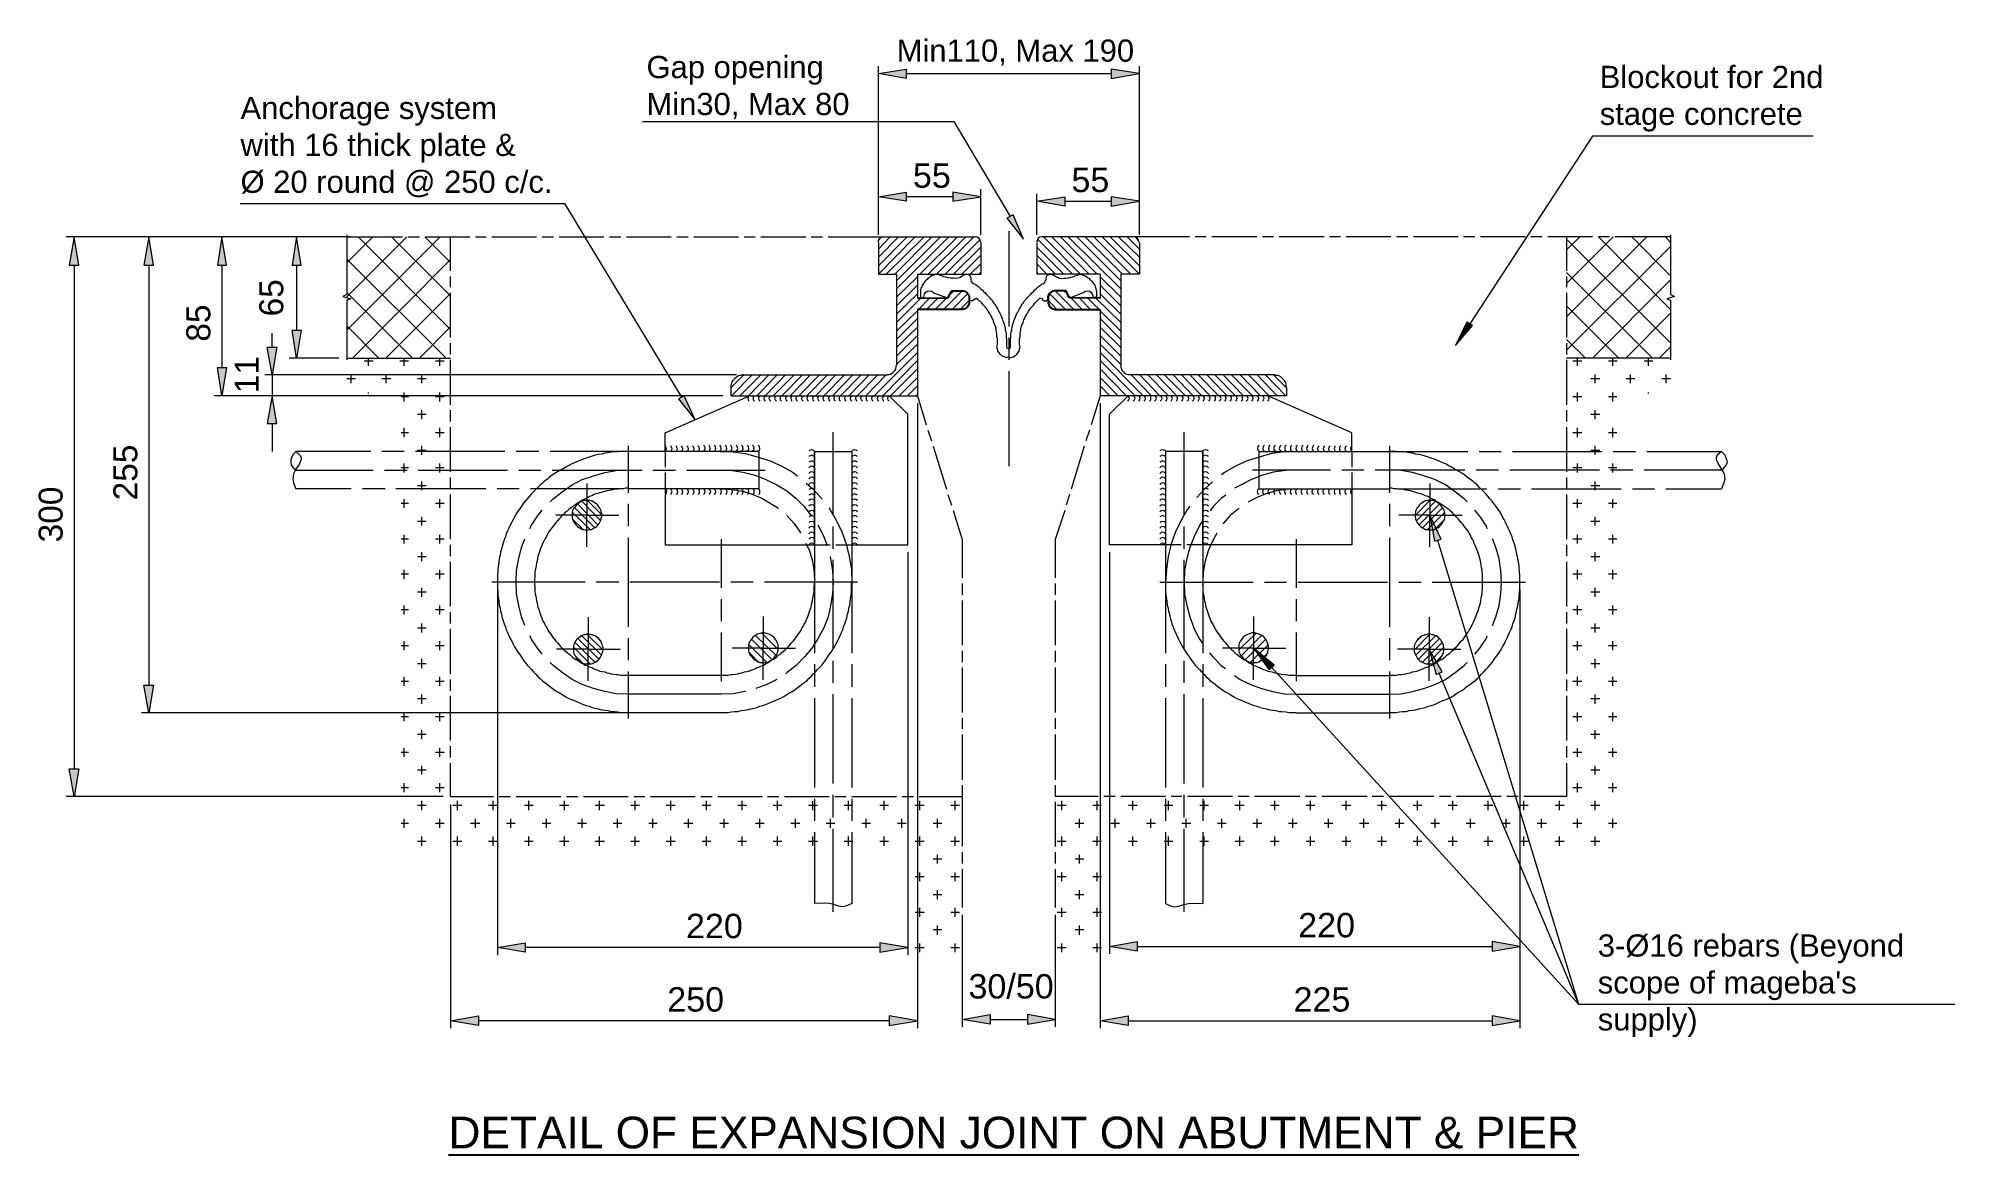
# Model space of a CAD drawing. Extents: x 25837 to 33401, y -1784 to 3293.
# Drawn here: x 26215.7 to 26583.3, y 2272.7 to 2486.9 of the extents above; entities that cross this region are included whole.
import ezdxf

# ---------------------------------------------------------------- set-up
doc = ezdxf.new("R2010")
doc.units = 0
doc.header["$LTSCALE"] = 200
doc.header["$MEASUREMENT"] = 0
doc.layers.add('DIM', color=152, linetype='CONTINUOUS')
doc.layers.add('hatch', color=250, linetype='CONTINUOUS')
doc.layers.add('H', color=7, linetype='CONTINUOUS', lineweight=100)
doc.layers.add('P', color=250, linetype='CONTINUOUS', lineweight=20)
doc.styles.add('SWISSEL', font='swissl.ttf')

msp = doc.modelspace()

# ---------------------------------------------------------------- texts
at = {"layer": 'DIM', "style": 'SWISSEL'}
for s, p in [('65', (26262.65, 2433.52)), ('85', (26248.65, 2428.68)), ('11', (26257.93, 2418.78)), ('255', (26234.65, 2398.22)), ('300', (26220.31, 2390.16))]:
    msp.add_text(s, height=4.593, rotation=90, dxfattribs=at).set_placement(p)
msp.add_text('%%UDETAIL OF EXPANSION JOINT ON ABUTMENT & PIER', height=6.075, dxfattribs=at).set_placement((26294.36, 2273.88))
at = {"layer": 'DIM', "attachment_point": 1, "style": 'SWISSEL'}
for s, insert, char_height, width in [('Min110, Max 190', (26380.34, 2486.66), 4.2525, 92.2501), ('Gap opening\\PMin30, Max 80', (26332.34, 2483.5), 4.2525, 92.2501), ('Blockout for 2nd stage concrete', (26515.24, 2481.61), 4.2525, 54.8825), ('Anchorage system with 16 thick plate & \\P%%C 20 round @ 250 c/c.', (26254.45, 2475.66), 4.2525, 57.645), ('55', (26383.46, 2462.89), 4.678, 101.4751), ('55', (26413.88, 2462.05), 4.678, 101.4751), ('220', (26339.92, 2318.89), 4.678, 101.4751), ('220', (26457.38, 2319.05), 4.678, 101.4751), ("3-%%C16 rebars (Beyond scope of mageba's supply)", (26514.87, 2314.93), 4.2525, 69.557), ('30/50', (26394.12, 2307.31), 4.678, 101.4751), ('250', (26336.33, 2304.8), 4.678, 101.4751), ('225', (26456.5, 2304.8), 4.678, 101.4751)]:
    msp.add_mtext(s, dxfattribs=dict(at, insert=insert, char_height=char_height, width=width))

# ---------------------------------------------------------------- hatches: boundary and pattern name
at = {"layer": 'H'}
for points in [[(26382.17, 2480.95), (26382.17, 2479.2), (26376.84, 2480.12)], [(26421.51, 2480.95), (26421.51, 2479.2), (26426.92, 2480.12)], [(26382.17, 2457.37), (26382.17, 2455.62), (26376.84, 2456.45)], [(26391.09, 2457.37), (26391.09, 2455.62), (26396.51, 2456.45)], [(26412.59, 2456.45), (26412.59, 2454.7), (26407.26, 2455.62)], [(26421.51, 2456.45), (26421.51, 2454.7), (26426.92, 2455.62)], [(26402.67, 2453.04), (26401.51, 2452.37), (26404.67, 2448.37)], [(26221.59, 2443.37), (26223.42, 2443.37), (26222.51, 2448.79)], [(26235.92, 2443.37), (26237.76, 2443.37), (26236.84, 2448.79)], [(26250.01, 2443.37), (26251.76, 2443.37), (26250.84, 2448.79)], [(26264.34, 2443.37), (26266.09, 2443.37), (26265.17, 2448.79)], [(26264.34, 2430.87), (26266.09, 2430.87), (26265.17, 2425.54)], [(26490.84, 2431.79), (26489.76, 2432.45), (26487.59, 2427.95)], [(26259.59, 2427.62), (26261.42, 2427.62), (26260.51, 2422.29)], [(26250.01, 2423.7), (26251.76, 2423.7), (26250.84, 2418.29)], [(26259.59, 2412.95), (26261.42, 2412.95), (26260.51, 2418.29)], [(26339.59, 2418.29), (26338.51, 2417.7), (26341.67, 2413.7)], [(26483.51, 2390.37), (26484.84, 2390.79), (26482.67, 2395.37)], [(26451.84, 2365.7), (26452.76, 2366.62), (26448.84, 2369.87)], [(26483.84, 2364.79), (26485.01, 2365.29), (26482.51, 2369.7)], [(26235.92, 2362.79), (26237.76, 2362.79), (26236.84, 2357.45)], [(26221.59, 2346.7), (26223.42, 2346.7), (26222.51, 2341.37)], [(26309.09, 2313.29), (26309.09, 2311.54), (26303.76, 2312.45)], [(26377.09, 2313.29), (26377.09, 2311.54), (26382.51, 2312.45)], [(26426.51, 2313.54), (26426.51, 2311.7), (26421.17, 2312.62)], [(26494.59, 2313.54), (26494.59, 2311.7), (26499.92, 2312.62)], [(26300.09, 2299.29), (26300.09, 2297.45), (26294.76, 2298.37)], [(26378.92, 2299.29), (26378.92, 2297.45), (26384.34, 2298.37)], [(26398.26, 2299.54), (26398.26, 2297.7), (26392.92, 2298.62)], [(26405.42, 2299.54), (26405.42, 2297.7), (26410.76, 2298.62)], [(26424.76, 2299.29), (26424.76, 2297.45), (26419.42, 2298.37)], [(26494.59, 2299.29), (26494.59, 2297.45), (26499.92, 2298.37)]]:
    msp.add_hatch(color=256, dxfattribs=at).paths.add_polyline_path(points)

# ---------------------------------------------------------------- linework, layer by layer
at = {"layer": 'hatch'}
for points in [[(26384.34, 2437.04), (26390.01, 2437.12, 0.15474), (26390.26, 2437.2), (26390.59, 2437.95), (26390.67, 2438.2), (26390.84, 2438.37), (26391.01, 2438.45), (26393.17, 2438.45), (26393.42, 2438.37), (26393.67, 2438.2), (26393.84, 2438.04), (26394.01, 2437.87), (26394.17, 2437.62), (26394.26, 2437.37), (26394.26, 2437.04), (26394.26, 2436.95), (26394.26, 2436.04, -0.367305), (26392.92, 2434.87), (26384.34, 2434.87)], [(26419.34, 2437.04), (26413.67, 2437.12, -0.15474), (26413.42, 2437.2), (26413.09, 2437.95), (26413.01, 2438.2), (26412.84, 2438.37), (26412.67, 2438.45), (26410.51, 2438.45), (26410.26, 2438.37), (26410.01, 2438.2), (26409.84, 2438.04), (26409.67, 2437.87), (26409.51, 2437.62), (26409.42, 2437.37), (26409.42, 2437.04), (26409.42, 2436.95), (26409.42, 2436.04, 0.367305), (26410.76, 2434.87), (26419.34, 2434.87)]]:
    msp.add_lwpolyline(points, format="xyb", dxfattribs=at)
at = {"layer": 'P'}
for points in [[(26376.84, 2449.2), (26376.84, 2481.54)], [(26382.17, 2480.95), (26382.17, 2479.2), (26376.84, 2480.12), (26382.17, 2480.95)], [(26382.17, 2480.12), (26421.51, 2480.12)], [(26421.51, 2480.95), (26421.51, 2479.2), (26426.92, 2480.12), (26421.51, 2480.95)], [(26426.92, 2449.2), (26426.92, 2481.54)], [(26331.59, 2470.95), (26391.34, 2470.95), (26402.09, 2452.7)], [(26556.2, 2468.12), (26513.84, 2468.12), (26490.34, 2432.12)], [(26376.84, 2449.2), (26376.84, 2457.95)], [(26382.17, 2457.37), (26382.17, 2455.62), (26376.84, 2456.45), (26382.17, 2457.37)], [(26391.09, 2456.45), (26382.17, 2456.45)], [(26391.09, 2457.37), (26391.09, 2455.62), (26396.51, 2456.45), (26391.09, 2457.37)], [(26396.51, 2449.2), (26396.51, 2457.95)], [(26407.26, 2449.2), (26407.26, 2457.04)], [(26412.59, 2456.45), (26412.59, 2454.7), (26407.26, 2455.62), (26412.59, 2456.45)], [(26421.51, 2456.45), (26421.51, 2454.7), (26426.92, 2455.62), (26421.51, 2456.45)], [(26426.92, 2449.2), (26426.92, 2457.04)], [(26254.39, 2455.2), (26316.59, 2455.2), (26339.09, 2418.04)], [(26402.67, 2453.04), (26401.51, 2452.37), (26404.67, 2448.37), (26402.67, 2453.04)], [(26412.59, 2455.62), (26421.51, 2455.62)], [(26274.84, 2449.2), (26274.84, 2437.7), (26274.09, 2437.37), (26275.59, 2436.87), (26274.84, 2436.62), (26274.84, 2425.2)], [(26401.84, 2449.87), (26401.84, 2431.62)], [(26528.84, 2449.2), (26528.84, 2437.7), (26529.59, 2437.37), (26528.09, 2436.87), (26528.84, 2436.62), (26528.84, 2425.2)], [(26273.34, 2448.79), (26221.01, 2448.79)], [(26221.59, 2443.37), (26223.42, 2443.37), (26222.51, 2448.79), (26221.59, 2443.37)], [(26275.51, 2448.79), (26235.42, 2448.79)], [(26235.92, 2443.37), (26237.76, 2443.37), (26236.84, 2448.79), (26235.92, 2443.37)], [(26275.51, 2448.79), (26249.42, 2448.79)], [(26250.01, 2443.37), (26251.76, 2443.37), (26250.84, 2448.79), (26250.01, 2443.37)], [(26273.34, 2448.79), (26263.76, 2448.79)], [(26264.34, 2443.37), (26266.09, 2443.37), (26265.17, 2448.79), (26264.34, 2443.37)], [(26274.84, 2448.79), (26285.51, 2448.79)], [(26274.84, 2443.79), (26279.84, 2448.79)], [(26274.84, 2437.29), (26286.34, 2448.79)], [(26274.84, 2430.87), (26292.76, 2448.79)], [(26294.76, 2431.04), (26277.01, 2448.79)], [(26294.76, 2437.45), (26283.42, 2448.79)], [(26286.59, 2448.79), (26288.76, 2448.79)], [(26289.84, 2448.79), (26298.42, 2448.79)], [(26294.76, 2443.87), (26289.84, 2448.79)], [(26294.76, 2442.29), (26294.76, 2448.79)], [(26299.51, 2448.79), (26301.59, 2448.79)], [(26302.67, 2448.79), (26311.26, 2448.79)], [(26312.34, 2448.79), (26314.51, 2448.79)], [(26315.59, 2448.79), (26324.17, 2448.79)], [(26325.26, 2448.79), (26327.42, 2448.79)], [(26328.51, 2448.79), (26337.09, 2448.79)], [(26338.17, 2448.79), (26340.34, 2448.79)], [(26341.42, 2448.79), (26350.01, 2448.79)], [(26351.09, 2448.79), (26353.17, 2448.79)], [(26354.26, 2448.79), (26362.92, 2448.79)], [(26363.92, 2448.79), (26366.09, 2448.79)], [(26367.17, 2448.79), (26377.84, 2448.79)], [(26377.76, 2448.79), (26377.42, 2448.7), (26377.09, 2448.54), (26376.84, 2448.2), (26376.76, 2447.79)], [(26376.84, 2441.62), (26383.92, 2448.79)], [(26376.84, 2443.2), (26382.34, 2448.79)], [(26376.84, 2444.87), (26380.67, 2448.79)], [(26376.84, 2446.45), (26379.09, 2448.79)], [(26376.84, 2448.12), (26377.42, 2448.7)], [(26376.84, 2447.7), (26376.84, 2441.62)], [(26377.84, 2448.79), (26395.42, 2448.79)], [(26378.34, 2441.62), (26385.59, 2448.79)], [(26380.01, 2441.62), (26387.09, 2448.79)], [(26380.34, 2438.79), (26390.34, 2448.79)], [(26380.34, 2440.37), (26388.76, 2448.79)], [(26384.76, 2441.62), (26392.01, 2448.79)], [(26386.42, 2441.62), (26393.59, 2448.79)], [(26388.01, 2441.62), (26395.17, 2448.79)], [(26389.67, 2441.62), (26396.34, 2448.29)], [(26391.26, 2441.62), (26396.51, 2446.79)], [(26392.84, 2441.62), (26396.51, 2445.29)], [(26396.42, 2447.79), (26396.34, 2448.2), (26396.09, 2448.54), (26395.76, 2448.7), (26395.34, 2448.79)], [(26396.51, 2447.7), (26396.51, 2441.62)], [(26408.26, 2448.79), (26407.84, 2448.7), (26407.51, 2448.54), (26407.34, 2448.2), (26407.26, 2447.79)], [(26407.26, 2447.7), (26407.26, 2441.62)], [(26412.42, 2441.62), (26407.26, 2446.79)], [(26410.84, 2441.62), (26407.26, 2445.29)], [(26414.09, 2441.62), (26407.42, 2448.29)], [(26425.84, 2448.79), (26408.34, 2448.79)], [(26415.59, 2441.62), (26408.51, 2448.79)], [(26417.26, 2441.62), (26410.09, 2448.79)], [(26418.84, 2441.62), (26411.76, 2448.79)], [(26423.34, 2438.79), (26413.26, 2448.79)], [(26423.34, 2440.37), (26414.92, 2448.79)], [(26423.67, 2441.62), (26416.51, 2448.79)], [(26425.26, 2441.62), (26418.17, 2448.79)], [(26426.92, 2441.62), (26419.76, 2448.79)], [(26426.92, 2443.2), (26421.34, 2448.79)], [(26426.92, 2444.87), (26422.92, 2448.79)], [(26426.92, 2446.45), (26424.59, 2448.79)], [(26426.84, 2447.79), (26426.76, 2448.2), (26426.51, 2448.54), (26426.17, 2448.7), (26425.76, 2448.79)], [(26436.51, 2448.79), (26425.84, 2448.79)], [(26426.76, 2448.12), (26426.26, 2448.7)], [(26426.92, 2447.7), (26426.92, 2441.62)], [(26439.76, 2448.79), (26437.59, 2448.79)], [(26449.42, 2448.79), (26440.84, 2448.79)], [(26452.67, 2448.79), (26450.51, 2448.79)], [(26462.34, 2448.79), (26453.76, 2448.79)], [(26465.51, 2448.79), (26463.42, 2448.79)], [(26475.17, 2448.79), (26466.59, 2448.79)], [(26478.42, 2448.79), (26476.26, 2448.79)], [(26488.09, 2448.79), (26479.51, 2448.79)], [(26491.26, 2448.79), (26489.09, 2448.79)], [(26500.92, 2448.79), (26492.34, 2448.79)], [(26504.17, 2448.79), (26502.01, 2448.79)], [(26513.84, 2448.79), (26505.26, 2448.79)], [(26508.84, 2448.79), (26508.84, 2442.29)], [(26508.84, 2446.29), (26511.42, 2448.79)], [(26508.84, 2439.87), (26517.84, 2448.79)], [(26508.84, 2433.45), (26524.26, 2448.79)], [(26528.84, 2428.45), (26508.84, 2448.37)], [(26508.84, 2427.04), (26528.84, 2446.95)], [(26517.09, 2448.79), (26514.92, 2448.79)], [(26528.84, 2434.87), (26515.01, 2448.79)], [(26528.84, 2448.79), (26518.17, 2448.79)], [(26528.84, 2441.29), (26521.42, 2448.79)], [(26528.84, 2447.7), (26527.84, 2448.79)], [(26222.51, 2443.37), (26222.51, 2346.7)], [(26236.84, 2443.37), (26236.84, 2362.79)], [(26250.84, 2443.37), (26250.84, 2423.7)], [(26265.17, 2443.37), (26265.17, 2430.87)], [(26293.92, 2425.54), (26274.84, 2444.54)], [(26275.92, 2425.54), (26294.76, 2444.45)], [(26376.84, 2441.62), (26380.34, 2441.62)], [(26380.34, 2441.62), (26380.34, 2424.12)], [(26384.34, 2441.62), (26396.51, 2441.62)], [(26384.34, 2441.62), (26384.34, 2437.04)], [(26392.59, 2441.12), (26392.45, 2440.95), (26392.09, 2440.87), (26391.67, 2440.79), (26391.17, 2440.87), (26390.76, 2440.87), (26390.26, 2440.95), (26389.84, 2441.04), (26389.42, 2441.12), (26389.01, 2441.29), (26388.59, 2441.45), (26388.26, 2441.54), (26388.01, 2441.62), (26387.76, 2441.54), (26387.51, 2441.45), (26387.26, 2441.37), (26387.01, 2441.29), (26386.76, 2441.12), (26386.59, 2440.95), (26386.34, 2440.79), (26386.17, 2440.62), (26386.01, 2440.45), (26385.84, 2440.29), (26385.67, 2440.12), (26385.51, 2439.87), (26385.34, 2439.62), (26385.26, 2439.45), (26385.17, 2439.2), (26385.01, 2438.95), (26384.92, 2438.7), (26384.92, 2438.45), (26384.92, 2437.37), (26385.01, 2437.2), (26385.26, 2437.12), (26385.51, 2437.2), (26385.59, 2437.45), (26385.67, 2437.87), (26385.92, 2438.2), (26386.26, 2438.37), (26386.67, 2438.45), (26387.09, 2438.37), (26387.42, 2438.04), (26390.09, 2437.12), (26390.26, 2437.2), (26390.34, 2437.37)], [(26392.59, 2441.12), (26392.92, 2441.29), (26393.26, 2441.45), (26393.42, 2441.62), (26393.67, 2441.62), (26393.84, 2441.62), (26394.09, 2441.62), (26394.26, 2441.45), (26394.42, 2441.29), (26394.51, 2441.04), (26394.59, 2440.87), (26394.59, 2440.54), (26394.67, 2440.29), (26394.84, 2440.04), (26395.09, 2439.87), (26395.42, 2439.7), (26395.76, 2439.45), (26396.09, 2439.2), (26396.42, 2438.87), (26396.76, 2438.62), (26397.01, 2438.29), (26397.34, 2438.04), (26397.59, 2437.7), (26397.84, 2437.45), (26398.09, 2437.2), (26398.26, 2436.95), (26398.51, 2436.7), (26398.76, 2436.45), (26398.92, 2436.12), (26399.17, 2435.87), (26399.34, 2435.54), (26399.51, 2435.29), (26399.67, 2434.95), (26399.84, 2434.7), (26400.01, 2434.37), (26400.17, 2434.12), (26400.34, 2433.79), (26400.42, 2433.45), (26400.59, 2433.12), (26400.67, 2432.79), (26400.76, 2432.54), (26400.92, 2432.2), (26401.01, 2431.87), (26401.09, 2431.54), (26401.17, 2431.2), (26401.17, 2430.87), (26401.26, 2430.54), (26401.34, 2430.2), (26401.34, 2429.87), (26401.34, 2429.45), (26401.42, 2429.12), (26401.42, 2428.79), (26401.42, 2428.45), (26401.42, 2428.12), (26401.42, 2427.79), (26401.51, 2427.45), (26401.76, 2427.37), (26401.84, 2427.37), (26401.84, 2427.37), (26402.09, 2427.45), (26402.17, 2427.7), (26402.17, 2428.12), (26402.17, 2428.45), (26402.17, 2428.79), (26402.17, 2429.12), (26402.26, 2429.45), (26402.26, 2429.87), (26402.26, 2430.2), (26402.34, 2430.54), (26402.42, 2430.87), (26402.42, 2431.2), (26402.51, 2431.54), (26402.59, 2431.87), (26402.67, 2432.2), (26402.84, 2432.54), (26402.92, 2432.79), (26403.01, 2433.12), (26403.17, 2433.45), (26403.26, 2433.79), (26403.42, 2434.12), (26403.59, 2434.37), (26403.76, 2434.7), (26403.92, 2434.95), (26404.09, 2435.29), (26404.26, 2435.54), (26404.42, 2435.87), (26404.67, 2436.12), (26404.84, 2436.45), (26405.09, 2436.7), (26405.34, 2436.95), (26405.51, 2437.2), (26405.76, 2437.45), (26406.01, 2437.7)], [(26394.42, 2441.62), (26396.51, 2443.62)], [(26396.09, 2441.62), (26396.51, 2442.04)], [(26409.17, 2441.62), (26407.26, 2443.62)], [(26407.59, 2441.62), (26407.26, 2442.04)], [(26419.42, 2441.62), (26407.26, 2441.62)], [(26409.01, 2440.7), (26409.01, 2440.79), (26409.09, 2441.04), (26409.17, 2441.29), (26409.26, 2441.45), (26409.51, 2441.62), (26409.67, 2441.62), (26409.92, 2441.62), (26410.17, 2441.62), (26410.34, 2441.45), (26410.67, 2441.29), (26411.01, 2441.12)], [(26411.51, 2440.87), (26411.92, 2440.79), (26412.42, 2440.87), (26412.84, 2440.87), (26413.34, 2440.95), (26413.76, 2441.04), (26414.17, 2441.12), (26414.59, 2441.29), (26415.01, 2441.45), (26415.34, 2441.54), (26415.59, 2441.62), (26415.84, 2441.54), (26416.09, 2441.45), (26416.34, 2441.37), (26416.59, 2441.29), (26416.84, 2441.12), (26417.01, 2440.95), (26417.26, 2440.79), (26417.42, 2440.62), (26417.59, 2440.45), (26417.76, 2440.29), (26417.92, 2440.12), (26418.09, 2439.87), (26418.26, 2439.62), (26418.34, 2439.45), (26418.42, 2439.2), (26418.59, 2438.95), (26418.59, 2438.7), (26418.67, 2438.45), (26418.67, 2437.37), (26418.59, 2437.2), (26418.34, 2437.12), (26418.09, 2437.2), (26418.01, 2437.45)], [(26419.42, 2441.62), (26419.42, 2437.04)], [(26423.34, 2441.62), (26423.34, 2424.12)], [(26426.92, 2441.62), (26423.34, 2441.62)], [(26525.34, 2425.54), (26508.84, 2441.95)], [(26287.42, 2425.54), (26274.84, 2438.12)], [(26282.34, 2425.54), (26294.76, 2437.95)], [(26294.76, 2439.12), (26294.76, 2441.2)], [(26294.76, 2429.45), (26294.76, 2438.04)], [(26380.34, 2437.2), (26384.34, 2441.12)], [(26380.34, 2435.54), (26384.34, 2439.54)], [(26380.34, 2433.95), (26384.34, 2437.87)], [(26389.34, 2434.87), (26392.92, 2438.45)], [(26390.01, 2437.2), (26390.26, 2437.2), (26390.34, 2437.37), (26390.59, 2437.95)], [(26390.51, 2437.7), (26391.34, 2438.45)], [(26391.01, 2434.87), (26394.01, 2437.95)], [(26394.26, 2436.95), (26394.26, 2437.37), (26394.17, 2437.62), (26394.01, 2437.87), (26393.84, 2438.04), (26393.67, 2438.2), (26393.42, 2438.37), (26393.17, 2438.45), (26392.84, 2438.45)], [(26394.26, 2437.04), (26394.26, 2437.37), (26394.17, 2437.62), (26394.01, 2437.87), (26393.84, 2438.04), (26393.67, 2438.2), (26393.42, 2438.37), (26393.17, 2438.45), (26392.84, 2438.45)], [(26394.59, 2440.79), (26394.59, 2440.7)], [(26401.84, 2425.62), (26402.26, 2425.62), (26402.67, 2425.79), (26403.01, 2425.95), (26403.34, 2426.2), (26403.59, 2426.54), (26403.84, 2426.87), (26403.92, 2427.29), (26404.01, 2427.7), (26403.92, 2428.04), (26403.92, 2428.37), (26403.92, 2428.7), (26403.92, 2429.04), (26403.92, 2429.29), (26404.01, 2429.62), (26404.01, 2429.95), (26404.01, 2430.2), (26404.09, 2430.54), (26404.17, 2430.87), (26404.17, 2431.12), (26404.26, 2431.45), (26404.34, 2431.7), (26404.42, 2432.04), (26404.59, 2432.29), (26404.67, 2432.62), (26404.76, 2432.87), (26404.92, 2433.12), (26405.01, 2433.45), (26405.17, 2433.7), (26405.34, 2433.95), (26405.51, 2434.2), (26405.67, 2434.54), (26405.84, 2434.79), (26406.01, 2435.04), (26406.17, 2435.29), (26406.34, 2435.45), (26406.59, 2435.7), (26406.76, 2435.95), (26407.01, 2436.2), (26407.17, 2436.37), (26407.42, 2436.62), (26407.67, 2436.87), (26407.84, 2437.04), (26408.01, 2437.04), (26408.26, 2436.95), (26408.26, 2436.79), (26408.42, 2436.7), (26408.67, 2436.54), (26408.92, 2436.54), (26409.09, 2436.54), (26409.26, 2436.7), (26409.34, 2436.95), (26409.34, 2436.95), (26409.34, 2437.04), (26409.34, 2437.37), (26409.42, 2437.62), (26409.59, 2437.87), (26409.76, 2438.04), (26409.92, 2438.2), (26410.17, 2438.37), (26410.42, 2438.45), (26410.76, 2438.45), (26412.42, 2438.45)], [(26406.01, 2437.7), (26406.26, 2438.04), (26406.59, 2438.29), (26406.84, 2438.62), (26407.17, 2438.87), (26407.51, 2439.2), (26407.84, 2439.45), (26408.17, 2439.7), (26408.51, 2439.87), (26408.76, 2440.04), (26408.84, 2440.29), (26409.01, 2440.54), (26409.01, 2440.79)], [(26413.17, 2437.7), (26412.42, 2438.45), (26410.76, 2438.45), (26410.51, 2438.45), (26410.26, 2438.37), (26410.01, 2438.2), (26409.84, 2438.04), (26409.59, 2437.87), (26409.51, 2437.62), (26409.42, 2437.37), (26409.42, 2437.04), (26409.42, 2436.29)], [(26412.76, 2434.87), (26409.67, 2437.95)], [(26414.34, 2434.87), (26410.76, 2438.45)], [(26411.01, 2441.12), (26411.19, 2441.03), (26411.52, 2440.87)], [(26413.01, 2437.95), (26412.92, 2438.2), (26412.76, 2438.37), (26412.59, 2438.45), (26412.34, 2438.45), (26412.59, 2438.45), (26412.76, 2438.37), (26412.92, 2438.2), (26413.01, 2437.95), (26413.26, 2437.29), (26413.09, 2437.95)], [(26413.26, 2437.37), (26413.34, 2437.2), (26413.59, 2437.12), (26416.17, 2438.12), (26416.51, 2438.37), (26416.92, 2438.45), (26417.34, 2438.37), (26417.67, 2438.2), (26417.84, 2437.87), (26418.01, 2437.45)], [(26423.34, 2437.2), (26419.42, 2441.12)], [(26423.34, 2435.54), (26419.42, 2439.54)], [(26423.34, 2433.95), (26419.42, 2437.87)], [(26508.84, 2441.2), (26508.84, 2439.12)], [(26508.84, 2438.04), (26508.84, 2429.45)], [(26513.84, 2425.54), (26528.84, 2440.54)], [(26380.34, 2432.37), (26385.01, 2437.04)], [(26380.34, 2430.7), (26384.34, 2434.62)], [(26384.34, 2437.04), (26390.01, 2437.12)], [(26384.34, 2434.87), (26384.34, 2418.29)], [(26392.92, 2434.87), (26384.34, 2434.87)], [(26384.51, 2434.87), (26386.67, 2437.04)], [(26385.59, 2437.37), (26385.59, 2437.37)], [(26386.09, 2434.87), (26388.26, 2437.04)], [(26387.76, 2434.87), (26389.92, 2437.04)], [(26392.51, 2434.87), (26394.34, 2436.62)], [(26392.84, 2434.95), (26393.17, 2434.95), (26393.42, 2435.04), (26393.67, 2435.2), (26393.84, 2435.37), (26394.01, 2435.54), (26394.17, 2435.79), (26394.26, 2436.04), (26394.26, 2436.37)], [(26399.59, 2427.79), (26399.67, 2428.04), (26399.67, 2428.37), (26399.67, 2428.7), (26399.67, 2429.04), (26399.67, 2429.29), (26399.59, 2429.62), (26399.59, 2429.95), (26399.59, 2430.2), (26399.51, 2430.54), (26399.42, 2430.87), (26399.42, 2431.12), (26399.34, 2431.45), (26399.26, 2431.7), (26399.17, 2432.04), (26399.01, 2432.29), (26398.92, 2432.62), (26398.84, 2432.87), (26398.67, 2433.12), (26398.59, 2433.45), (26398.42, 2433.7), (26398.26, 2433.95), (26398.09, 2434.2), (26397.92, 2434.54), (26397.76, 2434.79), (26397.59, 2435.04), (26397.42, 2435.29), (26397.26, 2435.45), (26397.01, 2435.7), (26396.84, 2435.95), (26396.59, 2436.2), (26396.42, 2436.37), (26396.17, 2436.54), (26395.92, 2436.79), (26395.67, 2436.95), (26395.51, 2436.95), (26395.34, 2436.87), (26395.26, 2436.7), (26395.17, 2436.7), (26394.92, 2436.54), (26394.67, 2436.54), (26394.51, 2436.54), (26394.34, 2436.7), (26394.26, 2436.95)], [(26394.34, 2437.04), (26394.34, 2436.29)], [(26394.34, 2437.04), (26394.34, 2436.95), (26394.34, 2436.95)], [(26411.09, 2434.87), (26409.42, 2436.62)], [(26409.42, 2436.37), (26409.42, 2436.04), (26409.51, 2435.79), (26409.59, 2435.54), (26409.84, 2435.37), (26410.01, 2435.2), (26410.26, 2435.04), (26410.51, 2434.95), (26410.76, 2434.95)], [(26410.84, 2434.87), (26419.42, 2434.87)], [(26413.17, 2437.37), (26413.34, 2437.2), (26413.51, 2437.2)], [(26419.42, 2437.04), (26413.59, 2437.04)], [(26415.92, 2434.87), (26413.84, 2437.04)], [(26417.51, 2434.87), (26415.42, 2437.04)], [(26419.17, 2434.87), (26417.01, 2437.04)], [(26418.01, 2437.37), (26418.01, 2437.37)], [(26423.34, 2432.37), (26418.59, 2437.04)], [(26419.42, 2434.87), (26419.42, 2418.29)], [(26423.34, 2430.7), (26419.42, 2434.62)], [(26518.92, 2425.54), (26508.84, 2435.54)], [(26264.34, 2430.87), (26266.09, 2430.87), (26265.17, 2425.54), (26264.34, 2430.87)], [(26281.01, 2425.54), (26274.84, 2431.7)], [(26288.76, 2425.54), (26294.76, 2431.54)], [(26380.34, 2429.12), (26384.34, 2433.12)], [(26380.34, 2427.54), (26384.34, 2431.45)], [(26423.34, 2429.12), (26419.42, 2433.12)], [(26423.34, 2427.54), (26419.42, 2431.45)], [(26490.84, 2431.79), (26489.76, 2432.45), (26487.59, 2427.95), (26490.84, 2431.79)], [(26520.26, 2425.54), (26528.84, 2434.12)], [(26259.59, 2427.62), (26261.42, 2427.62), (26260.51, 2422.29), (26259.59, 2427.62)], [(26260.51, 2427.62), (26260.51, 2430.33)], [(26294.76, 2426.2), (26294.76, 2428.37)], [(26380.34, 2425.87), (26384.34, 2429.87)], [(26380.34, 2424.29), (26384.34, 2428.2)], [(26401.92, 2425.62), (26401.84, 2425.62), (26401.76, 2425.62), (26401.34, 2425.62), (26400.92, 2425.79), (26400.51, 2425.95), (26400.26, 2426.2), (26400.01, 2426.54), (26399.76, 2426.87), (26399.67, 2427.29), (26399.59, 2427.7)], [(26401.84, 2429.45), (26401.84, 2425.2)], [(26401.92, 2427.29), (26401.84, 2427.29), (26401.84, 2427.29)], [(26423.34, 2425.87), (26419.42, 2429.87)], [(26423.34, 2424.29), (26419.42, 2428.2)], [(26512.51, 2425.54), (26508.84, 2429.12)], [(26508.84, 2428.37), (26508.84, 2426.2)], [(26526.67, 2425.54), (26528.84, 2427.7)], [(26250.01, 2423.7), (26251.76, 2423.7), (26250.84, 2418.29), (26250.01, 2423.7)], [(26273.34, 2425.54), (26263.76, 2425.54)], [(26274.84, 2425.54), (26294.76, 2425.54)], [(26279.92, 2424.95), (26278.17, 2424.95)], [(26279.01, 2424.04), (26279.01, 2425.54)], [(26286.67, 2424.95), (26285.01, 2424.95)], [(26285.84, 2424.04), (26285.84, 2425.54)], [(26293.51, 2424.95), (26291.84, 2424.95)], [(26292.67, 2424.04), (26292.67, 2425.54)], [(26294.76, 2416.54), (26294.76, 2425.2)], [(26376.01, 2418.29), (26384.34, 2426.62)], [(26377.67, 2418.29), (26384.34, 2425.04)], [(26378.51, 2422.37), (26378.84, 2422.37), (26379.17, 2422.45), (26379.51, 2422.62), (26379.76, 2422.87), (26380.01, 2423.12), (26380.17, 2423.45), (26380.26, 2423.79), (26380.26, 2424.12)], [(26379.17, 2418.29), (26384.34, 2423.45)], [(26427.67, 2418.29), (26419.42, 2426.62)], [(26426.09, 2418.29), (26419.42, 2425.04)], [(26424.42, 2418.29), (26419.42, 2423.45)], [(26423.34, 2424.12), (26423.34, 2423.79), (26423.42, 2423.45), (26423.59, 2423.12), (26423.84, 2422.87), (26424.09, 2422.62), (26424.42, 2422.45), (26424.76, 2422.37), (26425.09, 2422.37)], [(26528.84, 2425.54), (26508.84, 2425.54)], [(26508.84, 2425.2), (26508.84, 2416.54)], [(26511.84, 2424.95), (26510.09, 2424.95)], [(26511.01, 2424.04), (26511.01, 2425.54)], [(26518.59, 2424.95), (26516.92, 2424.95)], [(26517.76, 2424.04), (26517.76, 2425.54)], [(26525.42, 2424.95), (26523.76, 2424.95)], [(26524.59, 2424.04), (26524.59, 2425.54)], [(26349.59, 2422.29), (26259.09, 2422.29)], [(26260.51, 2422.29), (26260.51, 2418.29)], [(26276.51, 2421.54), (26274.84, 2421.54)], [(26275.67, 2420.7), (26275.67, 2422.37)], [(26283.26, 2421.54), (26281.59, 2421.54)], [(26282.42, 2420.7), (26282.42, 2422.37)], [(26290.09, 2421.54), (26288.42, 2421.54)], [(26289.26, 2420.7), (26289.26, 2422.37)], [(26351.01, 2422.29), (26350.76, 2422.29), (26350.51, 2422.2), (26350.26, 2422.2), (26350.01, 2422.12), (26349.59, 2421.87), (26349.26, 2421.54), (26348.92, 2421.2), (26348.67, 2420.79), (26348.59, 2420.54), (26348.51, 2420.29), (26348.51, 2420.04), (26348.51, 2419.79)], [(26348.51, 2419.79), (26351.01, 2422.29)], [(26348.51, 2419.79), (26348.51, 2418.29)], [(26348.67, 2418.29), (26352.59, 2422.29)], [(26350.26, 2418.29), (26354.26, 2422.29)], [(26351.01, 2422.29), (26378.51, 2422.29)], [(26351.92, 2418.29), (26355.84, 2422.29)], [(26353.51, 2418.29), (26357.42, 2422.29)], [(26355.09, 2418.29), (26359.01, 2422.29)], [(26356.67, 2418.29), (26360.67, 2422.29)], [(26358.34, 2418.29), (26362.26, 2422.29)], [(26359.92, 2418.29), (26363.84, 2422.29)], [(26361.59, 2418.29), (26365.51, 2422.29)], [(26363.09, 2418.29), (26367.09, 2422.29)], [(26364.76, 2418.29), (26368.67, 2422.29)], [(26366.34, 2418.29), (26370.34, 2422.29)], [(26368.01, 2418.29), (26371.92, 2422.29)], [(26369.59, 2418.29), (26373.51, 2422.29)], [(26371.17, 2418.29), (26375.09, 2422.29)], [(26372.76, 2418.29), (26376.76, 2422.29)], [(26374.42, 2418.29), (26378.34, 2422.29)], [(26380.84, 2418.29), (26384.34, 2421.79)], [(26382.42, 2418.29), (26384.34, 2420.2)], [(26401.84, 2423.04), (26401.84, 2404.79)], [(26422.84, 2418.29), (26419.42, 2421.79)], [(26421.26, 2418.29), (26419.42, 2420.2)], [(26452.67, 2422.29), (26425.09, 2422.29)], [(26429.26, 2418.29), (26425.34, 2422.29)], [(26430.84, 2418.29), (26427.01, 2422.29)], [(26432.51, 2418.29), (26428.51, 2422.29)], [(26434.09, 2418.29), (26430.17, 2422.29)], [(26435.76, 2418.29), (26431.76, 2422.29)], [(26437.26, 2418.29), (26433.42, 2422.29)], [(26438.92, 2418.29), (26435.01, 2422.29)], [(26440.51, 2418.29), (26436.59, 2422.29)], [(26442.17, 2418.29), (26438.17, 2422.29)], [(26443.76, 2418.29), (26439.84, 2422.29)], [(26445.34, 2418.29), (26441.42, 2422.29)], [(26446.92, 2418.29), (26443.01, 2422.29)], [(26448.59, 2418.29), (26444.59, 2422.29)], [(26450.17, 2418.29), (26446.26, 2422.29)], [(26451.84, 2418.29), (26447.84, 2422.29)], [(26453.34, 2418.29), (26449.51, 2422.29)], [(26455.01, 2418.29), (26451.09, 2422.29)], [(26455.17, 2419.79), (26455.17, 2420.04), (26455.09, 2420.29), (26455.09, 2420.54), (26455.01, 2420.79), (26454.76, 2421.2), (26454.42, 2421.54), (26454.09, 2421.87), (26453.67, 2422.12), (26453.42, 2422.2), (26453.17, 2422.2), (26452.92, 2422.29), (26452.67, 2422.29)], [(26455.17, 2419.79), (26452.67, 2422.29)], [(26455.17, 2419.79), (26455.17, 2418.29)], [(26515.26, 2421.54), (26513.51, 2421.54)], [(26514.34, 2420.7), (26514.34, 2422.37)], [(26522.01, 2421.54), (26520.34, 2421.54)], [(26521.17, 2420.7), (26521.17, 2422.37)], [(26528.84, 2421.54), (26527.17, 2421.54)], [(26528.01, 2420.7), (26528.01, 2422.37)], [(26347.01, 2418.29), (26249.42, 2418.29)], [(26347.01, 2418.29), (26259.09, 2418.29)], [(26259.59, 2412.95), (26261.42, 2412.95), (26260.51, 2418.29), (26259.59, 2412.95)], [(26279.01, 2418.7), (26279.01, 2418.95)], [(26286.67, 2418.12), (26285.26, 2418.12)], [(26285.84, 2417.2), (26285.84, 2418.95)], [(26293.51, 2418.12), (26291.84, 2418.12)], [(26292.67, 2417.2), (26292.67, 2418.95)], [(26335.92, 2407.62), (26335.92, 2411.2), (26352.09, 2418.29)], [(26339.59, 2418.29), (26338.51, 2417.7), (26341.67, 2413.7), (26339.59, 2418.29)], [(26348.51, 2418.29), (26382.51, 2418.29)], [(26348.51, 2418.29), (26384.34, 2418.29)], [(26352.01, 2418.37), (26351.84, 2418.12), (26351.76, 2417.79), (26351.84, 2417.54), (26352.01, 2417.29)], [(26353.09, 2418.37), (26352.84, 2418.12), (26352.84, 2417.79), (26352.84, 2417.54), (26353.09, 2417.29)], [(26354.09, 2418.37), (26353.92, 2418.12), (26353.84, 2417.79), (26353.92, 2417.54), (26354.09, 2417.29)], [(26355.09, 2418.37), (26354.92, 2418.12), (26354.84, 2417.79), (26354.92, 2417.54), (26355.09, 2417.29)], [(26356.17, 2418.37), (26355.92, 2418.12), (26355.84, 2417.79), (26355.92, 2417.54), (26356.17, 2417.29)], [(26357.26, 2418.37), (26357.01, 2418.12), (26356.92, 2417.79), (26357.01, 2417.54), (26357.26, 2417.29)], [(26358.26, 2418.37), (26358.01, 2418.12), (26358.01, 2417.79), (26358.01, 2417.54), (26358.26, 2417.29)], [(26359.26, 2418.37), (26359.09, 2418.12), (26359.01, 2417.79), (26359.09, 2417.54), (26359.26, 2417.29)], [(26360.26, 2418.37), (26360.09, 2418.12), (26360.01, 2417.79), (26360.09, 2417.54), (26360.26, 2417.29)], [(26361.34, 2418.37), (26361.09, 2418.12), (26361.01, 2417.79), (26361.09, 2417.54), (26361.34, 2417.29)], [(26362.42, 2418.37), (26362.17, 2418.12), (26362.09, 2417.79), (26362.17, 2417.54), (26362.42, 2417.29)], [(26363.42, 2418.37), (26363.17, 2418.12), (26363.09, 2417.79), (26363.17, 2417.54), (26363.42, 2417.29)], [(26364.42, 2418.37), (26364.26, 2418.12), (26364.17, 2417.79), (26364.26, 2417.54), (26364.42, 2417.29)], [(26365.42, 2418.37), (26365.26, 2418.12), (26365.17, 2417.79), (26365.26, 2417.54), (26365.42, 2417.29)], [(26366.42, 2418.37), (26366.26, 2418.12), (26366.17, 2417.79), (26366.26, 2417.54), (26366.42, 2417.29)], [(26367.51, 2418.37), (26367.34, 2418.12), (26367.26, 2417.79), (26367.34, 2417.54), (26367.51, 2417.29)], [(26368.59, 2418.37), (26368.34, 2418.12), (26368.26, 2417.79), (26368.34, 2417.54), (26368.59, 2417.29)], [(26369.59, 2418.37), (26369.34, 2418.12), (26369.34, 2417.79), (26369.34, 2417.54), (26369.59, 2417.29)], [(26370.59, 2418.37), (26370.42, 2418.12), (26370.34, 2417.79), (26370.42, 2417.54), (26370.59, 2417.29)], [(26371.67, 2418.37), (26371.51, 2418.12), (26371.42, 2417.79), (26371.51, 2417.54), (26371.67, 2417.29)], [(26372.67, 2418.37), (26372.51, 2418.12), (26372.42, 2417.79), (26372.51, 2417.54), (26372.67, 2417.29)], [(26373.76, 2418.37), (26373.51, 2418.12), (26373.42, 2417.79), (26373.51, 2417.54), (26373.76, 2417.29)], [(26374.76, 2418.37), (26374.51, 2418.12), (26374.51, 2417.79), (26374.51, 2417.54), (26374.76, 2417.29)], [(26375.76, 2418.37), (26375.59, 2418.12), (26375.51, 2417.79), (26375.59, 2417.54), (26375.76, 2417.29)], [(26376.84, 2418.37), (26376.67, 2418.12), (26376.59, 2417.79), (26376.67, 2417.54), (26376.84, 2417.29)], [(26377.84, 2418.37), (26377.67, 2418.12), (26377.59, 2417.79), (26377.67, 2417.54), (26377.84, 2417.29)], [(26378.92, 2418.37), (26378.67, 2418.12), (26378.59, 2417.79), (26378.67, 2417.54), (26378.92, 2417.29)], [(26378.92, 2418.29), (26382.51, 2414.79)], [(26384.09, 2418.29), (26384.34, 2418.54)], [(26384.34, 2418.29), (26386.01, 2412.7)], [(26384.34, 2416.87), (26384.34, 2296.95)], [(26419.42, 2418.29), (26417.67, 2412.7)], [(26419.67, 2418.29), (26419.42, 2418.54)], [(26455.17, 2418.29), (26419.42, 2418.29)], [(26419.42, 2416.87), (26419.42, 2296.95)], [(26455.17, 2418.29), (26421.17, 2418.29)], [(26424.76, 2418.29), (26421.17, 2414.79)], [(26424.67, 2417.29), (26424.92, 2417.54), (26425.01, 2417.79), (26424.92, 2418.12), (26424.67, 2418.37)], [(26425.76, 2417.29), (26426.01, 2417.54), (26426.09, 2417.79), (26426.01, 2418.12), (26425.76, 2418.37)], [(26426.84, 2417.29), (26427.01, 2417.54), (26427.09, 2417.79), (26427.01, 2418.12), (26426.84, 2418.37)], [(26427.84, 2417.29), (26428.01, 2417.54), (26428.09, 2417.79), (26428.01, 2418.12), (26427.84, 2418.37)], [(26428.84, 2417.29), (26429.09, 2417.54), (26429.09, 2417.79), (26429.09, 2418.12), (26428.84, 2418.37)], [(26429.84, 2417.29), (26430.09, 2417.54), (26430.17, 2417.79), (26430.09, 2418.12), (26429.84, 2418.37)], [(26430.92, 2417.29), (26431.17, 2417.54), (26431.26, 2417.79), (26431.17, 2418.12), (26430.92, 2418.37)], [(26432.01, 2417.29), (26432.17, 2417.54), (26432.26, 2417.79), (26432.17, 2418.12), (26432.01, 2418.37)], [(26433.01, 2417.29), (26433.17, 2417.54), (26433.26, 2417.79), (26433.17, 2418.12), (26433.01, 2418.37)], [(26434.01, 2417.29), (26434.17, 2417.54), (26434.26, 2417.79), (26434.17, 2418.12), (26434.01, 2418.37)], [(26435.09, 2417.29), (26435.26, 2417.54), (26435.34, 2417.79), (26435.26, 2418.12), (26435.09, 2418.37)], [(26436.09, 2417.29), (26436.34, 2417.54), (26436.42, 2417.79), (26436.34, 2418.12), (26436.09, 2418.37)], [(26437.09, 2417.29), (26437.34, 2417.54), (26437.42, 2417.79), (26437.34, 2418.12), (26437.09, 2418.37)], [(26438.17, 2417.29), (26438.34, 2417.54), (26438.42, 2417.79), (26438.34, 2418.12), (26438.17, 2418.37)], [(26439.17, 2417.29), (26439.34, 2417.54), (26439.42, 2417.79), (26439.34, 2418.12), (26439.17, 2418.37)], [(26440.26, 2417.29), (26440.42, 2417.54), (26440.51, 2417.79), (26440.42, 2418.12), (26440.26, 2418.37)], [(26441.26, 2417.29), (26441.51, 2417.54), (26441.51, 2417.79), (26441.51, 2418.12), (26441.26, 2418.37)], [(26442.26, 2417.29), (26442.51, 2417.54), (26442.59, 2417.79), (26442.51, 2418.12), (26442.26, 2418.37)], [(26443.34, 2417.29), (26443.51, 2417.54), (26443.59, 2417.79), (26443.51, 2418.12), (26443.34, 2418.37)], [(26444.34, 2417.29), (26444.51, 2417.54), (26444.59, 2417.79), (26444.51, 2418.12), (26444.34, 2418.37)], [(26445.42, 2417.29), (26445.59, 2417.54), (26445.67, 2417.79), (26445.59, 2418.12), (26445.42, 2418.37)], [(26446.42, 2417.29), (26446.67, 2417.54), (26446.67, 2417.79), (26446.67, 2418.12), (26446.42, 2418.37)], [(26447.42, 2417.29), (26447.67, 2417.54), (26447.76, 2417.79), (26447.67, 2418.12), (26447.42, 2418.37)], [(26448.51, 2417.29), (26448.67, 2417.54), (26448.76, 2417.79), (26448.67, 2418.12), (26448.51, 2418.37)], [(26449.59, 2417.29), (26449.76, 2417.54), (26449.84, 2417.79), (26449.76, 2418.12), (26449.59, 2418.37)], [(26450.59, 2417.29), (26450.76, 2417.54), (26450.84, 2417.79), (26450.76, 2418.12), (26450.59, 2418.37)], [(26451.59, 2417.29), (26451.76, 2417.54), (26451.84, 2417.79), (26451.76, 2418.12), (26451.59, 2418.37)], [(26467.67, 2407.62), (26467.67, 2411.2), (26451.59, 2418.29)], [(26511.84, 2418.12), (26510.09, 2418.12)], [(26511.01, 2417.2), (26511.01, 2418.95)], [(26518.51, 2418.12), (26516.92, 2418.12)], [(26517.76, 2417.2), (26517.76, 2418.95)], [(26524.59, 2418.7), (26524.59, 2418.95)], [(26260.51, 2412.95), (26260.51, 2407.62)], [(26285.84, 2410.37), (26285.84, 2412.12)], [(26290.09, 2414.7), (26288.42, 2414.7)], [(26289.26, 2413.79), (26289.26, 2415.54)], [(26292.67, 2410.37), (26292.67, 2412.12)], [(26294.76, 2413.37), (26294.76, 2415.54)], [(26294.76, 2403.7), (26294.76, 2412.29)], [(26371.76, 2389.7), (26382.51, 2389.7), (26382.51, 2414.79)], [(26431.92, 2389.7), (26421.17, 2389.7), (26421.17, 2414.79)], [(26508.84, 2415.54), (26508.84, 2413.37)], [(26508.84, 2412.29), (26508.84, 2403.7)], [(26511.01, 2410.37), (26511.01, 2412.12)], [(26515.26, 2414.7), (26513.51, 2414.7)], [(26514.34, 2413.79), (26514.34, 2415.54)], [(26517.76, 2410.37), (26517.76, 2412.12)], [(26286.67, 2411.2), (26285.26, 2411.2)], [(26289.26, 2406.95), (26289.26, 2408.7)], [(26293.51, 2411.2), (26291.84, 2411.2)], [(26328.84, 2408.7), (26328.84, 2399.7)], [(26335.92, 2407.62), (26336.09, 2407.87), (26336.17, 2408.12), (26336.09, 2408.45), (26335.92, 2408.7)], [(26337.01, 2407.62), (26337.17, 2407.87), (26337.26, 2408.12), (26337.17, 2408.45), (26337.01, 2408.7)], [(26338.01, 2407.62), (26338.17, 2407.87), (26338.26, 2408.12), (26338.17, 2408.45), (26338.01, 2408.7)], [(26339.09, 2407.62), (26339.26, 2407.87), (26339.34, 2408.12), (26339.26, 2408.45), (26339.09, 2408.7)], [(26340.09, 2407.62), (26340.34, 2407.87), (26340.42, 2408.12), (26340.34, 2408.45), (26340.09, 2408.7)], [(26341.17, 2407.62), (26341.42, 2407.87), (26341.51, 2408.12), (26341.42, 2408.45), (26341.17, 2408.7)], [(26342.17, 2407.62), (26342.42, 2407.87), (26342.51, 2408.12), (26342.42, 2408.45), (26342.17, 2408.7)], [(26343.26, 2407.7), (26343.51, 2407.87), (26343.59, 2408.2), (26343.51, 2408.54), (26343.26, 2408.79)], [(26344.34, 2407.7), (26344.51, 2407.87), (26344.59, 2408.2), (26344.51, 2408.54), (26344.34, 2408.79)], [(26345.42, 2407.7), (26345.59, 2407.87), (26345.67, 2408.2), (26345.59, 2408.54), (26345.42, 2408.79)], [(26346.42, 2407.7), (26346.59, 2407.87), (26346.67, 2408.2), (26346.59, 2408.54), (26346.42, 2408.79)], [(26347.51, 2407.7), (26347.67, 2407.87), (26347.76, 2408.2), (26347.67, 2408.54), (26347.51, 2408.79)], [(26348.51, 2407.7), (26348.67, 2407.87), (26348.76, 2408.2), (26348.67, 2408.54), (26348.51, 2408.79)], [(26349.59, 2407.7), (26349.76, 2407.87), (26349.84, 2408.2), (26349.76, 2408.54), (26349.59, 2408.79)], [(26350.59, 2407.7), (26350.84, 2407.87), (26350.92, 2408.2), (26350.84, 2408.54), (26350.59, 2408.79)], [(26351.67, 2407.7), (26351.92, 2407.87), (26352.01, 2408.2), (26351.92, 2408.54), (26351.67, 2408.79)], [(26352.67, 2407.7), (26352.92, 2407.87), (26353.01, 2408.2), (26352.92, 2408.54), (26352.67, 2408.79)], [(26353.76, 2407.7), (26354.01, 2407.87), (26354.09, 2408.2), (26354.01, 2408.54), (26353.76, 2408.79)], [(26368.17, 2395.37), (26368.17, 2411.29)], [(26386.34, 2411.7), (26387.01, 2409.62)], [(26387.34, 2408.62), (26389.92, 2400.37)], [(26416.34, 2408.62), (26413.84, 2400.37)], [(26417.34, 2411.7), (26416.67, 2409.62)], [(26435.51, 2395.37), (26435.51, 2411.29)], [(26449.84, 2408.79), (26449.67, 2408.54), (26449.59, 2408.2), (26449.67, 2407.87), (26449.84, 2407.7)], [(26450.92, 2408.79), (26450.67, 2408.54), (26450.59, 2408.2), (26450.67, 2407.87), (26450.84, 2407.7)], [(26451.92, 2408.79), (26451.76, 2408.54), (26451.67, 2408.2), (26451.76, 2407.87), (26451.92, 2407.7)], [(26453.01, 2408.79), (26452.76, 2408.54), (26452.67, 2408.2), (26452.76, 2407.87), (26453.01, 2407.7)], [(26454.09, 2408.79), (26453.84, 2408.54), (26453.76, 2408.2), (26453.84, 2407.87), (26454.09, 2407.7)], [(26455.09, 2408.79), (26454.84, 2408.54), (26454.84, 2408.2), (26454.84, 2407.87), (26455.09, 2407.7)], [(26456.17, 2408.79), (26455.92, 2408.54), (26455.92, 2408.2), (26455.92, 2407.87), (26456.17, 2407.7)], [(26457.17, 2408.79), (26457.01, 2408.54), (26456.92, 2408.2), (26457.01, 2407.87), (26457.17, 2407.7)], [(26458.26, 2408.79), (26458.09, 2408.54), (26458.01, 2408.2), (26458.09, 2407.87), (26458.26, 2407.7)], [(26459.26, 2408.79), (26459.09, 2408.54), (26459.01, 2408.2), (26459.09, 2407.87), (26459.26, 2407.7)], [(26460.34, 2408.79), (26460.17, 2408.54), (26460.09, 2408.2), (26460.17, 2407.87), (26460.34, 2407.7)], [(26461.42, 2408.7), (26461.17, 2408.45), (26461.09, 2408.12), (26461.17, 2407.87), (26461.34, 2407.62)], [(26462.42, 2408.7), (26462.26, 2408.45), (26462.17, 2408.12), (26462.26, 2407.87), (26462.42, 2407.62)], [(26463.51, 2408.7), (26463.26, 2408.45), (26463.17, 2408.12), (26463.26, 2407.87), (26463.51, 2407.62)], [(26464.51, 2408.7), (26464.34, 2408.45), (26464.26, 2408.12), (26464.34, 2407.87), (26464.51, 2407.62)], [(26465.59, 2408.7), (26465.34, 2408.45), (26465.34, 2408.12), (26465.34, 2407.87), (26465.59, 2407.62)], [(26466.59, 2408.7), (26466.42, 2408.45), (26466.34, 2408.12), (26466.42, 2407.87), (26466.59, 2407.62)], [(26467.67, 2408.7), (26467.51, 2408.45), (26467.42, 2408.12), (26467.51, 2407.87), (26467.67, 2407.62)], [(26474.92, 2408.7), (26474.92, 2399.7)], [(26511.84, 2411.2), (26510.09, 2411.2)], [(26514.34, 2406.95), (26514.34, 2408.7)], [(26518.51, 2411.2), (26516.92, 2411.2)], [(26265.09, 2407.62), (26264.51, 2406.95), (26264.09, 2406.04), (26264.09, 2405.54), (26264.17, 2405.04), (26264.51, 2404.62), (26264.92, 2404.04)], [(26265.09, 2407.62), (26265.84, 2406.87), (26266.09, 2406.45), (26266.09, 2406.04), (26265.67, 2405.12), (26265.09, 2404.2), (26264.59, 2403.29), (26264.51, 2402.29), (26264.67, 2401.37), (26265.09, 2400.45)], [(26279.42, 2407.62), (26265.09, 2407.62)], [(26285.84, 2407.62), (26281.59, 2407.62)], [(26285.84, 2403.54), (26285.84, 2405.29)], [(26305.17, 2407.62), (26288.01, 2407.62)], [(26290.09, 2407.79), (26288.42, 2407.79)], [(26292.67, 2403.54), (26292.67, 2405.29)], [(26328.76, 2407.62), (26328.09, 2407.62), (26327.51, 2407.62), (26326.84, 2407.54), (26326.17, 2407.54), (26325.59, 2407.45), (26324.92, 2407.37), (26324.34, 2407.29), (26323.76, 2407.12), (26323.09, 2407.04), (26322.51, 2406.87), (26321.92, 2406.7), (26321.34, 2406.54), (26320.76, 2406.29), (26320.17, 2406.12), (26319.59, 2405.87), (26319.01, 2405.7), (26318.51, 2405.45), (26317.92, 2405.2), (26317.34, 2404.87), (26316.84, 2404.62), (26316.34, 2404.29), (26315.76, 2404.04), (26315.26, 2403.7), (26314.76, 2403.37), (26314.26, 2403.04), (26313.76, 2402.7), (26313.34, 2402.29), (26312.84, 2401.95), (26312.42, 2401.54), (26311.92, 2401.12), (26311.51, 2400.7), (26311.09, 2400.29), (26310.67, 2399.87), (26310.26, 2399.45), (26309.84, 2398.95), (26309.42, 2398.54), (26309.09, 2398.04), (26308.67, 2397.62), (26308.34, 2397.12), (26308.01, 2396.62), (26307.67, 2396.12), (26307.34, 2395.62), (26307.01, 2395.04), (26306.76, 2394.54), (26306.51, 2394.04), (26306.17, 2393.45), (26305.92, 2392.87), (26305.67, 2392.37), (26305.42, 2391.79), (26305.26, 2391.2), (26305.01, 2390.62), (26304.84, 2390.04), (26304.67, 2389.45), (26304.51, 2388.87), (26304.34, 2388.29), (26304.26, 2387.62), (26304.09, 2387.04), (26304.01, 2386.37), (26303.92, 2385.79), (26303.84, 2385.12), (26303.84, 2384.54), (26303.76, 2383.87), (26303.76, 2383.2), (26303.76, 2382.62), (26303.76, 2381.95), (26303.76, 2381.29), (26303.84, 2380.7), (26303.84, 2380.04), (26303.92, 2379.37), (26304.01, 2378.79), (26304.09, 2378.12), (26304.26, 2377.54), (26304.34, 2376.95), (26304.51, 2376.37), (26304.67, 2375.7), (26304.84, 2375.12), (26305.01, 2374.54), (26305.26, 2373.95), (26305.42, 2373.37), (26305.67, 2372.87), (26305.92, 2372.29), (26306.17, 2371.7), (26306.51, 2371.2), (26306.76, 2370.62), (26307.01, 2370.12), (26307.34, 2369.62), (26307.67, 2369.12), (26308.01, 2368.62), (26308.34, 2368.12), (26308.67, 2367.62), (26309.09, 2367.12), (26309.42, 2366.62), (26309.84, 2366.2), (26310.26, 2365.79), (26310.67, 2365.29), (26311.09, 2364.87), (26311.51, 2364.45), (26311.92, 2364.04), (26312.42, 2363.62), (26312.84, 2363.29), (26313.34, 2362.87), (26313.76, 2362.54), (26314.26, 2362.2), (26314.76, 2361.79), (26315.26, 2361.45), (26315.76, 2361.2), (26316.34, 2360.87), (26316.84, 2360.54), (26317.34, 2360.29), (26317.92, 2360.04), (26318.51, 2359.79), (26319.01, 2359.54), (26319.59, 2359.29), (26320.17, 2359.04), (26320.76, 2358.87), (26321.34, 2358.7), (26321.92, 2358.45), (26322.51, 2358.37), (26323.09, 2358.2), (26323.76, 2358.04), (26324.34, 2357.95), (26324.92, 2357.87), (26325.59, 2357.7), (26326.26, 2357.7), (26326.84, 2357.62), (26327.51, 2357.54), (26328.09, 2357.54), (26328.76, 2357.54)], [(26311.67, 2407.62), (26307.34, 2407.62)], [(26331.01, 2407.62), (26313.84, 2407.62)], [(26353.92, 2407.62), (26328.84, 2407.62)], [(26337.42, 2407.62), (26333.09, 2407.62)], [(26335.92, 2407.62), (26335.92, 2404.62)], [(26353.92, 2407.62), (26339.51, 2407.62)], [(26346.42, 2407.62), (26348.92, 2407.54), (26351.34, 2407.2), (26353.76, 2406.54), (26356.09, 2405.79), (26358.34, 2404.79), (26360.51, 2403.54), (26361.34, 2402.87)], [(26353.92, 2407.62), (26353.92, 2400.45)], [(26364.59, 2407.7), (26364.34, 2407.87), (26364.09, 2407.95), (26363.76, 2407.87), (26363.51, 2407.7)], [(26364.59, 2406.62), (26364.34, 2406.79), (26364.09, 2406.87), (26363.76, 2406.79), (26363.51, 2406.62)], [(26364.59, 2405.54), (26364.34, 2405.7), (26364.09, 2405.79), (26363.76, 2405.7), (26363.51, 2405.54)], [(26364.59, 2404.45), (26364.34, 2404.7), (26364.09, 2404.79), (26363.76, 2404.7), (26363.51, 2404.45)], [(26364.59, 2407.62), (26371.76, 2407.62)], [(26364.59, 2407.62), (26364.59, 2382.54)], [(26364.59, 2389.7), (26364.59, 2407.62)], [(26372.84, 2407.7), (26372.59, 2407.87), (26372.26, 2407.95), (26372.01, 2407.87), (26371.76, 2407.7)], [(26371.76, 2407.62), (26371.76, 2382.54)], [(26372.84, 2406.62), (26372.59, 2406.79), (26372.26, 2406.87), (26372.01, 2406.79), (26371.76, 2406.62)], [(26372.84, 2405.54), (26372.59, 2405.7), (26372.26, 2405.79), (26372.01, 2405.7), (26371.76, 2405.54)], [(26372.84, 2404.45), (26372.59, 2404.7), (26372.26, 2404.79), (26372.01, 2404.7), (26371.76, 2404.45)], [(26431.92, 2407.7), (26431.67, 2407.87), (26431.34, 2407.95), (26431.09, 2407.87), (26430.84, 2407.7)], [(26431.92, 2406.62), (26431.67, 2406.79), (26431.34, 2406.87), (26431.09, 2406.79), (26430.84, 2406.62)], [(26431.92, 2405.54), (26431.67, 2405.7), (26431.34, 2405.79), (26431.09, 2405.7), (26430.84, 2405.54)], [(26431.92, 2404.45), (26431.67, 2404.7), (26431.34, 2404.79), (26431.09, 2404.7), (26430.84, 2404.45)], [(26439.09, 2407.62), (26431.92, 2407.62)], [(26431.92, 2407.62), (26431.92, 2382.54)], [(26440.17, 2407.7), (26439.92, 2407.87), (26439.59, 2407.95), (26439.26, 2407.87), (26439.01, 2407.7)], [(26440.17, 2406.62), (26439.92, 2406.79), (26439.59, 2406.87), (26439.26, 2406.79), (26439.01, 2406.62)], [(26440.17, 2405.54), (26439.92, 2405.7), (26439.59, 2405.79), (26439.26, 2405.7), (26439.01, 2405.54)], [(26440.17, 2404.45), (26439.92, 2404.7), (26439.59, 2404.79), (26439.26, 2404.7), (26439.01, 2404.45)], [(26439.09, 2407.62), (26439.09, 2382.54)], [(26439.09, 2389.7), (26439.09, 2407.62)], [(26457.26, 2407.62), (26454.84, 2407.54), (26452.34, 2407.2), (26449.92, 2406.54), (26447.59, 2405.79), (26445.34, 2404.79), (26443.26, 2403.54), (26442.67, 2403.12)], [(26449.84, 2407.62), (26474.92, 2407.62)], [(26449.84, 2407.62), (26449.84, 2400.45)], [(26449.84, 2407.62), (26464.09, 2407.62)], [(26466.26, 2407.62), (26470.59, 2407.62)], [(26467.67, 2407.62), (26467.67, 2404.62)], [(26472.67, 2407.62), (26489.92, 2407.62)], [(26474.84, 2357.54), (26475.51, 2357.54), (26476.17, 2357.54), (26476.84, 2357.62), (26477.42, 2357.7), (26478.09, 2357.7), (26478.67, 2357.87), (26479.34, 2357.95), (26479.92, 2358.04), (26480.51, 2358.2), (26481.17, 2358.37), (26481.76, 2358.45), (26482.34, 2358.7), (26482.92, 2358.87), (26483.51, 2359.04), (26484.09, 2359.29), (26484.59, 2359.54), (26485.17, 2359.79), (26485.76, 2360.04), (26486.26, 2360.29), (26486.84, 2360.54), (26487.34, 2360.87), (26487.84, 2361.2), (26488.34, 2361.45), (26488.92, 2361.79), (26489.34, 2362.2), (26489.84, 2362.54), (26490.34, 2362.87), (26490.84, 2363.29), (26491.26, 2363.62), (26491.76, 2364.04), (26492.17, 2364.45), (26492.59, 2364.87), (26493.01, 2365.29), (26493.42, 2365.79), (26493.84, 2366.2), (26494.17, 2366.62), (26494.59, 2367.12), (26494.92, 2367.62), (26495.34, 2368.12), (26495.67, 2368.62), (26496.01, 2369.12), (26496.34, 2369.62), (26496.59, 2370.12), (26496.92, 2370.62), (26497.17, 2371.2), (26497.42, 2371.7), (26497.67, 2372.29), (26497.92, 2372.87), (26498.17, 2373.37), (26498.42, 2373.95), (26498.59, 2374.54), (26498.84, 2375.12), (26499.01, 2375.7), (26499.17, 2376.37), (26499.26, 2376.95), (26499.42, 2377.54), (26499.51, 2378.12), (26499.67, 2378.79), (26499.76, 2379.37), (26499.76, 2380.04), (26499.84, 2380.7), (26499.92, 2381.29), (26499.92, 2381.95), (26499.92, 2382.62), (26499.92, 2383.2), (26499.92, 2383.87), (26499.84, 2384.54), (26499.76, 2385.12), (26499.76, 2385.79), (26499.67, 2386.37), (26499.51, 2387.04), (26499.42, 2387.62), (26499.26, 2388.29), (26499.17, 2388.87), (26499.01, 2389.45), (26498.84, 2390.04), (26498.59, 2390.62), (26498.42, 2391.2), (26498.17, 2391.79), (26497.92, 2392.37), (26497.67, 2392.87), (26497.42, 2393.45), (26497.17, 2394.04), (26496.92, 2394.54), (26496.59, 2395.04), (26496.34, 2395.62), (26496.01, 2396.12), (26495.67, 2396.62), (26495.34, 2397.12), (26494.92, 2397.62), (26494.59, 2398.04), (26494.17, 2398.54), (26493.84, 2398.95), (26493.42, 2399.45), (26493.01, 2399.87), (26492.59, 2400.29), (26492.17, 2400.7), (26491.76, 2401.12), (26491.26, 2401.54), (26490.84, 2401.95), (26490.34, 2402.29), (26489.84, 2402.7), (26489.34, 2403.04), (26488.92, 2403.37), (26488.34, 2403.7), (26487.84, 2404.04), (26487.34, 2404.29), (26486.84, 2404.62), (26486.26, 2404.87), (26485.76, 2405.2), (26485.17, 2405.45), (26484.59, 2405.7), (26484.09, 2405.87), (26483.51, 2406.12), (26482.92, 2406.29), (26482.34, 2406.54), (26481.76, 2406.7), (26481.17, 2406.87), (26480.51, 2407.04), (26479.92, 2407.12), (26479.34, 2407.29), (26478.67, 2407.37), (26478.09, 2407.45), (26477.42, 2407.54), (26476.84, 2407.54), (26476.17, 2407.62), (26475.51, 2407.62), (26474.84, 2407.62)], [(26492.09, 2407.62), (26496.34, 2407.62)], [(26498.51, 2407.62), (26515.67, 2407.62)], [(26511.01, 2403.54), (26511.01, 2405.29)], [(26515.26, 2407.79), (26513.51, 2407.79)], [(26517.76, 2403.54), (26517.76, 2405.29)], [(26517.84, 2407.62), (26522.09, 2407.62)], [(26524.26, 2407.62), (26538.59, 2407.62)], [(26538.59, 2407.62), (26537.76, 2406.87), (26537.59, 2406.45), (26537.59, 2406.04), (26538.01, 2405.12), (26538.59, 2404.2), (26539.09, 2403.29), (26539.26, 2402.29), (26539.01, 2401.37), (26538.59, 2400.45)], [(26538.59, 2407.62), (26539.26, 2406.95), (26539.59, 2406.04), (26539.67, 2405.54), (26539.51, 2405.04), (26539.09, 2404.62), (26538.76, 2404.04)], [(26264.92, 2404.04), (26279.92, 2404.04)], [(26282.09, 2404.04), (26286.42, 2404.04)], [(26286.67, 2404.45), (26285.26, 2404.45)], [(26288.51, 2404.04), (26305.67, 2404.04)], [(26289.26, 2400.2), (26289.26, 2401.87)], [(26293.51, 2404.45), (26291.84, 2404.45)], [(26294.76, 2400.45), (26294.76, 2402.62)], [(26307.84, 2404.04), (26312.09, 2404.04)], [(26313.84, 2397.95), (26314.42, 2398.54), (26316.17, 2399.87), (26318.09, 2401.2), (26320.01, 2402.2), (26322.17, 2402.95), (26324.34, 2403.54), (26326.51, 2403.95), (26328.84, 2404.04)], [(26314.26, 2404.04), (26331.51, 2404.04)], [(26320.92, 2401.45), (26320.92, 2395.37), (26327.01, 2395.37)], [(26333.59, 2404.04), (26337.92, 2404.04)], [(26335.92, 2403.54), (26335.92, 2400.45)], [(26340.09, 2404.04), (26355.09, 2404.04)], [(26346.42, 2404.04), (26348.76, 2403.95), (26350.92, 2403.62), (26353.17, 2403.04), (26355.26, 2402.2), (26357.34, 2401.2), (26359.26, 2400.04), (26361.01, 2398.62), (26362.59, 2397.04), (26364.01, 2395.2)], [(26363.01, 2401.54), (26364.34, 2400.37), (26366.01, 2398.54), (26366.01, 2398.45)], [(26364.59, 2403.37), (26364.34, 2403.62), (26364.09, 2403.7), (26363.76, 2403.62), (26363.51, 2403.37)], [(26364.59, 2402.37), (26364.34, 2402.62), (26364.09, 2402.7), (26363.76, 2402.62), (26363.51, 2402.37)], [(26364.59, 2401.29), (26364.34, 2401.54), (26364.09, 2401.62), (26363.76, 2401.54), (26363.51, 2401.29)], [(26372.84, 2403.37), (26372.59, 2403.62), (26372.26, 2403.7), (26372.01, 2403.62), (26371.76, 2403.37)], [(26372.84, 2402.37), (26372.59, 2402.62), (26372.26, 2402.7), (26372.01, 2402.62), (26371.76, 2402.37)], [(26372.84, 2401.29), (26372.59, 2401.54), (26372.26, 2401.62), (26372.01, 2401.54), (26371.76, 2401.29)], [(26431.92, 2403.37), (26431.67, 2403.62), (26431.34, 2403.7), (26431.09, 2403.62), (26430.84, 2403.37)], [(26431.92, 2402.37), (26431.67, 2402.62), (26431.34, 2402.7), (26431.09, 2402.62), (26430.84, 2402.37)], [(26431.92, 2401.29), (26431.67, 2401.54), (26431.34, 2401.62), (26431.09, 2401.54), (26430.84, 2401.29)], [(26440.92, 2401.79), (26439.42, 2400.37), (26437.92, 2398.79)], [(26440.17, 2403.37), (26439.92, 2403.62), (26439.59, 2403.7), (26439.26, 2403.62), (26439.01, 2403.37)], [(26440.17, 2402.37), (26439.92, 2402.62), (26439.59, 2402.7), (26439.26, 2402.62), (26439.01, 2402.37)], [(26440.17, 2401.29), (26439.92, 2401.54), (26439.59, 2401.62), (26439.26, 2401.54), (26439.01, 2401.29)], [(26457.17, 2404.04), (26455.01, 2403.95), (26452.67, 2403.62), (26450.51, 2403.04), (26448.42, 2402.2), (26446.42, 2401.2), (26445.17, 2400.54)], [(26463.59, 2404.04), (26448.59, 2404.04)], [(26470.01, 2404.04), (26465.76, 2404.04)], [(26467.67, 2403.54), (26467.67, 2400.45)], [(26489.34, 2404.04), (26472.17, 2404.04)], [(26489.84, 2397.95), (26489.26, 2398.54), (26487.51, 2399.87), (26485.67, 2401.2), (26483.59, 2402.2), (26481.51, 2402.95), (26479.34, 2403.54), (26477.09, 2403.95), (26474.92, 2404.04)], [(26482.67, 2401.45), (26482.67, 2395.37), (26476.67, 2395.37)], [(26495.84, 2404.04), (26491.51, 2404.04)], [(26515.17, 2404.04), (26498.01, 2404.04)], [(26508.84, 2402.62), (26508.84, 2400.45)], [(26511.84, 2404.45), (26510.09, 2404.45)], [(26514.34, 2400.2), (26514.34, 2401.87)], [(26518.51, 2404.45), (26516.92, 2404.45)], [(26521.59, 2404.04), (26517.34, 2404.04)], [(26538.76, 2404.04), (26523.76, 2404.04)], [(26275.67, 2400.45), (26265.09, 2400.45)], [(26282.17, 2400.45), (26277.84, 2400.45)], [(26301.51, 2400.45), (26284.26, 2400.45)], [(26286.67, 2397.62), (26285.26, 2397.62)], [(26285.84, 2396.79), (26285.84, 2398.45)], [(26290.09, 2401.04), (26288.42, 2401.04)], [(26293.51, 2397.62), (26291.84, 2397.62)], [(26292.67, 2396.79), (26292.67, 2398.45)], [(26294.76, 2390.79), (26294.76, 2399.37)], [(26307.92, 2400.45), (26303.67, 2400.45)], [(26327.26, 2400.45), (26310.09, 2400.45)], [(26328.76, 2400.54), (26328.34, 2400.54), (26327.84, 2400.45), (26327.42, 2400.45), (26326.92, 2400.37), (26326.51, 2400.37), (26326.01, 2400.29), (26325.59, 2400.2), (26325.17, 2400.12), (26324.76, 2400.04), (26324.34, 2399.95), (26323.84, 2399.79), (26323.42, 2399.7), (26323.01, 2399.54), (26322.59, 2399.45), (26322.17, 2399.29), (26321.84, 2399.12), (26321.42, 2398.95), (26321.01, 2398.7), (26320.59, 2398.54), (26320.26, 2398.37), (26319.84, 2398.12), (26319.51, 2397.87), (26319.09, 2397.7), (26318.76, 2397.45), (26318.42, 2397.2), (26318.09, 2396.95), (26317.76, 2396.7), (26317.42, 2396.45), (26317.09, 2396.12), (26316.76, 2395.87), (26316.42, 2395.54), (26316.09, 2395.29), (26315.84, 2394.95), (26315.51, 2394.62), (26315.26, 2394.29), (26314.92, 2393.95), (26314.67, 2393.62), (26314.42, 2393.29), (26314.17, 2392.95), (26313.92, 2392.62), (26313.67, 2392.29), (26313.42, 2391.87), (26313.26, 2391.54), (26313.01, 2391.12), (26312.84, 2390.79), (26312.67, 2390.37), (26312.42, 2389.95), (26312.26, 2389.54), (26312.09, 2389.12), (26311.92, 2388.79), (26311.84, 2388.37), (26311.67, 2387.95), (26311.51, 2387.54), (26311.42, 2387.04), (26311.34, 2386.62), (26311.26, 2386.2), (26311.17, 2385.79), (26311.09, 2385.29), (26311.01, 2384.87), (26310.92, 2384.45), (26310.92, 2383.95), (26310.92, 2383.54), (26310.84, 2383.04), (26310.84, 2382.62), (26310.84, 2382.12), (26310.92, 2381.7), (26310.92, 2381.2), (26310.92, 2380.79), (26311.01, 2380.29), (26311.09, 2379.87), (26311.17, 2379.45), (26311.26, 2378.95), (26311.34, 2378.54), (26311.42, 2378.12), (26311.51, 2377.7), (26311.67, 2377.29), (26311.84, 2376.87), (26311.92, 2376.45), (26312.09, 2376.04), (26312.26, 2375.62), (26312.42, 2375.2), (26312.67, 2374.79), (26312.84, 2374.45), (26313.01, 2374.04), (26313.26, 2373.7), (26313.42, 2373.29), (26313.67, 2372.95), (26313.92, 2372.62), (26314.17, 2372.2), (26314.42, 2371.87), (26314.67, 2371.54), (26314.92, 2371.2), (26315.26, 2370.87), (26315.51, 2370.54), (26315.84, 2370.2), (26316.09, 2369.95), (26316.42, 2369.62), (26316.76, 2369.37), (26317.09, 2369.04), (26317.42, 2368.79), (26317.76, 2368.54), (26318.09, 2368.2), (26318.42, 2367.95), (26318.76, 2367.7), (26319.09, 2367.54), (26319.51, 2367.29), (26319.84, 2367.04), (26320.26, 2366.87), (26320.59, 2366.62), (26321.01, 2366.45), (26321.42, 2366.29), (26321.84, 2366.12), (26322.17, 2365.95), (26322.59, 2365.79), (26323.01, 2365.62), (26323.42, 2365.45), (26323.84, 2365.37), (26324.34, 2365.29), (26324.76, 2365.12), (26325.17, 2365.04), (26325.59, 2364.95), (26326.09, 2364.87), (26326.51, 2364.79), (26326.92, 2364.79), (26327.42, 2364.7), (26327.84, 2364.7), (26328.34, 2364.7), (26328.76, 2364.7)], [(26320.92, 2392.54), (26321.17, 2392.54), (26321.51, 2392.62), (26321.76, 2392.62), (26322.01, 2392.79), (26322.26, 2392.87), (26322.51, 2393.04), (26322.76, 2393.2), (26322.92, 2393.37), (26323.09, 2393.54), (26323.26, 2393.79), (26323.42, 2394.04), (26323.51, 2394.29), (26323.67, 2394.54), (26323.67, 2394.79), (26323.76, 2395.12), (26323.76, 2395.37), (26323.76, 2395.7), (26323.67, 2395.95), (26323.67, 2396.2), (26323.51, 2396.45), (26323.42, 2396.7), (26323.26, 2396.95), (26323.09, 2397.2), (26322.92, 2397.37), (26322.76, 2397.54), (26322.51, 2397.7), (26322.26, 2397.87), (26322.01, 2398.04), (26321.76, 2398.12), (26321.51, 2398.2), (26321.17, 2398.2), (26320.92, 2398.2), (26320.59, 2398.2), (26320.34, 2398.2), (26320.09, 2398.12), (26319.84, 2398.04), (26319.59, 2397.87), (26319.34, 2397.7), (26319.09, 2397.54), (26318.92, 2397.37), (26318.76, 2397.2), (26318.59, 2396.95), (26318.42, 2396.7), (26318.26, 2396.45), (26318.17, 2396.2), (26318.09, 2395.95), (26318.09, 2395.7), (26318.09, 2395.37), (26318.09, 2395.12), (26318.09, 2394.79), (26318.17, 2394.54), (26318.26, 2394.29), (26318.42, 2394.04), (26318.59, 2393.79), (26318.76, 2393.54), (26318.92, 2393.37), (26319.09, 2393.2), (26319.34, 2393.04), (26319.59, 2392.87), (26319.84, 2392.79), (26320.09, 2392.62), (26320.34, 2392.62), (26320.59, 2392.54), (26320.92, 2392.54)], [(26323.09, 2393.45), (26319.09, 2397.54)], [(26323.59, 2394.29), (26319.92, 2398.04)], [(26323.84, 2395.37), (26321.01, 2398.2)], [(26353.92, 2400.45), (26328.84, 2400.45)], [(26328.84, 2397.54), (26328.84, 2393.29)], [(26333.76, 2400.45), (26329.42, 2400.45)], [(26335.92, 2400.45), (26335.92, 2389.7), (26364.59, 2389.7)], [(26346.51, 2400.45), (26335.92, 2400.45)], [(26336.01, 2399.37), (26336.17, 2399.62), (26336.26, 2399.95), (26336.17, 2400.2), (26336.01, 2400.45)], [(26337.01, 2399.37), (26337.17, 2399.62), (26337.26, 2399.95), (26337.17, 2400.2), (26337.01, 2400.45)], [(26338.09, 2399.37), (26338.26, 2399.62), (26338.34, 2399.95), (26338.26, 2400.2), (26338.09, 2400.45)], [(26339.09, 2399.37), (26339.26, 2399.62), (26339.34, 2399.95), (26339.26, 2400.2), (26339.09, 2400.45)], [(26340.17, 2399.37), (26340.34, 2399.62), (26340.42, 2399.95), (26340.34, 2400.2), (26340.17, 2400.45)], [(26341.17, 2399.37), (26341.42, 2399.62), (26341.51, 2399.95), (26341.42, 2400.2), (26341.17, 2400.45)], [(26342.26, 2399.37), (26342.51, 2399.62), (26342.51, 2399.95), (26342.51, 2400.2), (26342.26, 2400.45)], [(26343.26, 2399.37), (26343.51, 2399.62), (26343.59, 2399.95), (26343.51, 2400.2), (26343.26, 2400.45)], [(26344.34, 2399.37), (26344.59, 2399.62), (26344.67, 2399.95), (26344.59, 2400.2), (26344.34, 2400.45)], [(26345.42, 2399.37), (26345.59, 2399.62), (26345.67, 2399.95), (26345.59, 2400.2), (26345.42, 2400.45)], [(26346.51, 2400.45), (26348.51, 2400.29), (26350.51, 2400.04), (26352.42, 2399.45), (26354.34, 2398.7), (26356.09, 2397.7), (26357.67, 2396.7)], [(26346.51, 2399.37), (26346.67, 2399.62), (26346.76, 2399.95), (26346.67, 2400.2), (26346.51, 2400.45)], [(26347.59, 2399.37), (26347.76, 2399.62), (26347.84, 2399.95), (26347.76, 2400.2), (26347.59, 2400.45)], [(26348.59, 2399.37), (26348.76, 2399.62), (26348.84, 2399.95), (26348.76, 2400.2), (26348.59, 2400.45)], [(26349.67, 2399.37), (26349.84, 2399.62), (26349.92, 2399.95), (26349.84, 2400.2), (26349.67, 2400.45)], [(26350.67, 2399.37), (26350.84, 2399.62), (26350.92, 2399.95), (26350.84, 2400.2), (26350.67, 2400.45)], [(26351.76, 2399.37), (26351.92, 2399.62), (26352.01, 2399.95), (26351.92, 2400.2), (26351.76, 2400.45)], [(26352.76, 2399.37), (26353.01, 2399.62), (26353.01, 2399.95), (26353.01, 2400.2), (26352.76, 2400.45)], [(26353.84, 2399.37), (26354.09, 2399.62), (26354.09, 2399.95), (26354.09, 2400.2), (26353.84, 2400.45)], [(26364.59, 2400.29), (26364.34, 2400.45), (26364.09, 2400.54), (26363.76, 2400.45), (26363.51, 2400.29)], [(26364.59, 2399.2), (26364.34, 2399.37), (26364.09, 2399.45), (26363.76, 2399.37), (26363.51, 2399.2)], [(26364.59, 2398.2), (26364.34, 2398.37), (26364.09, 2398.45), (26363.76, 2398.37), (26363.51, 2398.2)], [(26372.84, 2400.29), (26372.59, 2400.45), (26372.26, 2400.54), (26372.01, 2400.45), (26371.76, 2400.29)], [(26372.84, 2399.2), (26372.59, 2399.37), (26372.26, 2399.45), (26372.01, 2399.37), (26371.76, 2399.2)], [(26372.84, 2398.2), (26372.59, 2398.37), (26372.26, 2398.45), (26372.01, 2398.37), (26371.76, 2398.2)], [(26390.17, 2399.37), (26390.84, 2397.29)], [(26413.51, 2399.37), (26412.84, 2397.29)], [(26431.92, 2400.29), (26431.67, 2400.45), (26431.34, 2400.54), (26431.09, 2400.45), (26430.84, 2400.29)], [(26431.92, 2399.2), (26431.67, 2399.37), (26431.34, 2399.45), (26431.09, 2399.37), (26430.84, 2399.2)], [(26431.92, 2398.2), (26431.67, 2398.37), (26431.34, 2398.45), (26431.09, 2398.37), (26430.84, 2398.2)], [(26440.17, 2400.29), (26439.92, 2400.45), (26439.59, 2400.54), (26439.26, 2400.45), (26439.01, 2400.29)], [(26440.17, 2399.2), (26439.92, 2399.37), (26439.59, 2399.45), (26439.26, 2399.37), (26439.01, 2399.2)], [(26440.17, 2398.2), (26439.92, 2398.37), (26439.59, 2398.45), (26439.26, 2398.37), (26439.01, 2398.2)], [(26467.67, 2400.45), (26467.67, 2389.7), (26439.09, 2389.7)], [(26443.51, 2399.2), (26442.67, 2398.62), (26441.09, 2397.04), (26440.51, 2396.2)], [(26457.17, 2400.45), (26455.17, 2400.29), (26453.17, 2400.04), (26451.17, 2399.45), (26449.34, 2398.7), (26447.76, 2397.87)], [(26449.84, 2400.45), (26449.59, 2400.2), (26449.51, 2399.95), (26449.59, 2399.62), (26449.84, 2399.37)], [(26449.84, 2400.45), (26474.92, 2400.45)], [(26450.84, 2400.45), (26450.59, 2400.2), (26450.51, 2399.95), (26450.59, 2399.62), (26450.84, 2399.37)], [(26451.92, 2400.45), (26451.67, 2400.2), (26451.59, 2399.95), (26451.67, 2399.62), (26451.92, 2399.37)], [(26452.92, 2400.45), (26452.76, 2400.2), (26452.67, 2399.95), (26452.76, 2399.62), (26452.92, 2399.37)], [(26454.01, 2400.45), (26453.84, 2400.2), (26453.76, 2399.95), (26453.84, 2399.62), (26454.01, 2399.37)], [(26455.01, 2400.45), (26454.84, 2400.2), (26454.76, 2399.95), (26454.84, 2399.62), (26455.01, 2399.37)], [(26456.09, 2400.45), (26455.92, 2400.2), (26455.84, 2399.95), (26455.92, 2399.62), (26456.09, 2399.37)], [(26457.09, 2400.45), (26456.92, 2400.2), (26456.84, 2399.95), (26456.92, 2399.62), (26457.09, 2399.37)], [(26457.17, 2400.45), (26467.84, 2400.45)], [(26458.17, 2400.45), (26458.01, 2400.2), (26457.92, 2399.95), (26458.01, 2399.62), (26458.17, 2399.37)], [(26459.26, 2400.45), (26459.09, 2400.2), (26459.01, 2399.95), (26459.09, 2399.62), (26459.26, 2399.37)], [(26460.34, 2400.45), (26460.09, 2400.2), (26460.01, 2399.95), (26460.09, 2399.62), (26460.34, 2399.37)], [(26461.42, 2400.45), (26461.17, 2400.2), (26461.09, 2399.95), (26461.17, 2399.62), (26461.42, 2399.37)], [(26462.42, 2400.45), (26462.17, 2400.2), (26462.09, 2399.95), (26462.17, 2399.62), (26462.42, 2399.37)], [(26463.51, 2400.45), (26463.26, 2400.2), (26463.17, 2399.95), (26463.26, 2399.62), (26463.51, 2399.37)], [(26464.51, 2400.45), (26464.34, 2400.2), (26464.26, 2399.95), (26464.34, 2399.62), (26464.51, 2399.37)], [(26465.59, 2400.45), (26465.34, 2400.2), (26465.34, 2399.95), (26465.34, 2399.62), (26465.59, 2399.37)], [(26466.59, 2400.45), (26466.42, 2400.2), (26466.34, 2399.95), (26466.42, 2399.62), (26466.59, 2399.37)], [(26467.67, 2400.45), (26467.51, 2400.2), (26467.42, 2399.95), (26467.51, 2399.62), (26467.67, 2399.37)], [(26470.01, 2400.45), (26474.26, 2400.45)], [(26474.84, 2364.7), (26475.34, 2364.7), (26475.76, 2364.7), (26476.26, 2364.7), (26476.67, 2364.79), (26477.17, 2364.79), (26477.59, 2364.87), (26478.01, 2364.95), (26478.51, 2365.04), (26478.92, 2365.12), (26479.34, 2365.29), (26479.76, 2365.37), (26480.17, 2365.45), (26480.59, 2365.62), (26481.01, 2365.79), (26481.42, 2365.95), (26481.84, 2366.12), (26482.26, 2366.29), (26482.67, 2366.45), (26483.01, 2366.62), (26483.42, 2366.87), (26483.76, 2367.04), (26484.17, 2367.29), (26484.51, 2367.54), (26484.92, 2367.7), (26485.26, 2367.95), (26485.59, 2368.2), (26485.92, 2368.54), (26486.26, 2368.79), (26486.59, 2369.04), (26486.92, 2369.37), (26487.26, 2369.62), (26487.51, 2369.95), (26487.84, 2370.2), (26488.17, 2370.54), (26488.42, 2370.87), (26488.67, 2371.2), (26489.01, 2371.54), (26489.26, 2371.87), (26489.51, 2372.2), (26489.76, 2372.62), (26490.01, 2372.95), (26490.17, 2373.29), (26490.42, 2373.7), (26490.59, 2374.04), (26490.84, 2374.45), (26491.01, 2374.87), (26491.17, 2375.2), (26491.34, 2375.62), (26491.51, 2376.04), (26491.67, 2376.45), (26491.84, 2376.87), (26492.01, 2377.29), (26492.09, 2377.7), (26492.26, 2378.12), (26492.34, 2378.54), (26492.42, 2378.95), (26492.51, 2379.45), (26492.59, 2379.87), (26492.67, 2380.29), (26492.67, 2380.79), (26492.76, 2381.2), (26492.76, 2381.7), (26492.76, 2382.12), (26492.76, 2382.62), (26492.76, 2383.04), (26492.76, 2383.54), (26492.76, 2383.95), (26492.67, 2384.45), (26492.67, 2384.87), (26492.59, 2385.29), (26492.51, 2385.79), (26492.42, 2386.2), (26492.34, 2386.62), (26492.26, 2387.04), (26492.09, 2387.54), (26492.01, 2387.95), (26491.84, 2388.37), (26491.67, 2388.79), (26491.51, 2389.12), (26491.34, 2389.54), (26491.17, 2389.95), (26491.01, 2390.37), (26490.84, 2390.79), (26490.59, 2391.12), (26490.42, 2391.54), (26490.17, 2391.87), (26490.01, 2392.29), (26489.76, 2392.62), (26489.51, 2392.95), (26489.26, 2393.29), (26489.01, 2393.62), (26488.67, 2393.95), (26488.42, 2394.29), (26488.17, 2394.62), (26487.84, 2394.95), (26487.51, 2395.29), (26487.26, 2395.54), (26486.92, 2395.87), (26486.59, 2396.12), (26486.26, 2396.45), (26485.92, 2396.7), (26485.59, 2396.95), (26485.26, 2397.2), (26484.92, 2397.45), (26484.51, 2397.7), (26484.17, 2397.87), (26483.76, 2398.12), (26483.42, 2398.37), (26483.01, 2398.54), (26482.67, 2398.7), (26482.26, 2398.95), (26481.84, 2399.12), (26481.42, 2399.29), (26481.01, 2399.45), (26480.59, 2399.54), (26480.17, 2399.7), (26479.76, 2399.79), (26479.34, 2399.95), (26478.92, 2400.04), (26478.51, 2400.12), (26478.01, 2400.2), (26477.59, 2400.29), (26477.17, 2400.37), (26476.67, 2400.37), (26476.26, 2400.45), (26475.76, 2400.45), (26475.34, 2400.54), (26474.84, 2400.54)], [(26474.92, 2397.54), (26474.92, 2393.29)], [(26476.42, 2400.45), (26493.59, 2400.45)], [(26482.67, 2398.2), (26482.42, 2398.2), (26482.09, 2398.2), (26481.84, 2398.12), (26481.59, 2398.04), (26481.34, 2397.87), (26481.09, 2397.7), (26480.84, 2397.54), (26480.67, 2397.37), (26480.51, 2397.2), (26480.34, 2396.95), (26480.17, 2396.7), (26480.09, 2396.45), (26479.92, 2396.2), (26479.92, 2395.95), (26479.84, 2395.7), (26479.84, 2395.37), (26479.84, 2395.12), (26479.92, 2394.79), (26479.92, 2394.54), (26480.09, 2394.29), (26480.17, 2394.04), (26480.34, 2393.79), (26480.51, 2393.54), (26480.67, 2393.37), (26480.84, 2393.2), (26481.09, 2393.04), (26481.34, 2392.87), (26481.59, 2392.79), (26481.84, 2392.62), (26482.09, 2392.62), (26482.42, 2392.54), (26482.67, 2392.54), (26483.01, 2392.54), (26483.26, 2392.62), (26483.51, 2392.62), (26483.76, 2392.79), (26484.01, 2392.87), (26484.26, 2393.04), (26484.51, 2393.2), (26484.67, 2393.37), (26484.84, 2393.54), (26485.01, 2393.79), (26485.17, 2394.04), (26485.34, 2394.29), (26485.42, 2394.54), (26485.51, 2394.79), (26485.51, 2395.12), (26485.51, 2395.37), (26485.51, 2395.7), (26485.51, 2395.95), (26485.42, 2396.2), (26485.34, 2396.45), (26485.17, 2396.7), (26485.01, 2396.95), (26484.84, 2397.2), (26484.67, 2397.37), (26484.51, 2397.54), (26484.26, 2397.7), (26484.01, 2397.87), (26483.76, 2398.04), (26483.51, 2398.12), (26483.26, 2398.2), (26483.01, 2398.2), (26482.67, 2398.2)], [(26479.92, 2395.37), (26482.67, 2398.2)], [(26480.09, 2394.29), (26483.76, 2398.04)], [(26480.51, 2393.45), (26484.59, 2397.54)], [(26495.76, 2400.45), (26500.01, 2400.45)], [(26502.17, 2400.45), (26519.34, 2400.45)], [(26508.84, 2399.37), (26508.84, 2390.79)], [(26511.84, 2397.62), (26510.09, 2397.62)], [(26511.01, 2396.79), (26511.01, 2398.45)], [(26515.26, 2401.04), (26513.51, 2401.04)], [(26518.51, 2397.62), (26516.92, 2397.62)], [(26517.76, 2396.79), (26517.76, 2398.45)], [(26521.51, 2400.45), (26525.76, 2400.45)], [(26527.92, 2400.45), (26538.59, 2400.45)], [(26290.09, 2394.2), (26288.42, 2394.2)], [(26289.26, 2393.37), (26289.26, 2395.04)], [(26310.01, 2392.79), (26310.17, 2393.29), (26311.42, 2395.2), (26312.34, 2396.37)], [(26320.92, 2389.29), (26320.92, 2395.37), (26314.92, 2395.37)], [(26321.51, 2392.62), (26318.09, 2395.95)], [(26320.17, 2392.62), (26318.17, 2394.62)], [(26322.42, 2392.95), (26318.51, 2396.87)], [(26359.26, 2395.29), (26360.67, 2393.79), (26361.84, 2392.12), (26361.92, 2391.95)], [(26364.59, 2397.12), (26364.34, 2397.29), (26364.09, 2397.37), (26363.76, 2397.29), (26363.51, 2397.12)], [(26364.59, 2396.04), (26364.34, 2396.2), (26364.09, 2396.29), (26363.76, 2396.2), (26363.51, 2396.04)], [(26364.59, 2395.04), (26364.34, 2395.2), (26364.09, 2395.29), (26363.76, 2395.2), (26363.51, 2395.04)], [(26364.59, 2393.95), (26364.34, 2394.12), (26364.09, 2394.2), (26363.76, 2394.12), (26363.51, 2393.95)], [(26367.34, 2396.79), (26367.51, 2396.54), (26368.76, 2394.45), (26369.84, 2392.2), (26370.67, 2389.87), (26371.26, 2387.45), (26371.67, 2385.04), (26371.76, 2382.54)], [(26372.84, 2397.12), (26372.59, 2397.29), (26372.26, 2397.37), (26372.01, 2397.29), (26371.76, 2397.12)], [(26372.84, 2396.04), (26372.59, 2396.2), (26372.26, 2396.29), (26372.01, 2396.2), (26371.76, 2396.04)], [(26372.84, 2395.04), (26372.59, 2395.2), (26372.26, 2395.29), (26372.01, 2395.2), (26371.76, 2395.04)], [(26372.84, 2393.95), (26372.59, 2394.12), (26372.26, 2394.2), (26372.01, 2394.12), (26371.76, 2393.95)], [(26391.17, 2396.29), (26392.92, 2390.7), (26392.92, 2383.37)], [(26412.59, 2396.29), (26410.76, 2390.7)], [(26431.92, 2397.12), (26431.67, 2397.29), (26431.34, 2397.37), (26431.09, 2397.29), (26430.84, 2397.12)], [(26431.92, 2396.04), (26431.67, 2396.2), (26431.34, 2396.29), (26431.09, 2396.2), (26430.84, 2396.04)], [(26431.92, 2395.04), (26431.67, 2395.2), (26431.34, 2395.29), (26431.09, 2395.2), (26430.84, 2395.04)], [(26431.92, 2393.95), (26431.67, 2394.12), (26431.34, 2394.2), (26431.09, 2394.12), (26430.84, 2393.95)], [(26436.59, 2397.12), (26436.17, 2396.54), (26434.92, 2394.45), (26433.84, 2392.2), (26433.01, 2389.87), (26432.42, 2387.45), (26432.09, 2385.04), (26431.92, 2382.54)], [(26439.17, 2394.54), (26438.42, 2393.37), (26437.42, 2391.29), (26436.59, 2389.2), (26436.01, 2387.04), (26435.59, 2384.79), (26435.51, 2382.54)], [(26440.17, 2397.12), (26439.92, 2397.29), (26439.59, 2397.37), (26439.26, 2397.29), (26439.01, 2397.12)], [(26440.17, 2396.04), (26439.92, 2396.2), (26439.59, 2396.29), (26439.26, 2396.2), (26439.01, 2396.04)], [(26440.17, 2395.04), (26439.92, 2395.2), (26439.59, 2395.29), (26439.26, 2395.2), (26439.01, 2395.04)], [(26440.17, 2393.95), (26439.92, 2394.12), (26439.59, 2394.2), (26439.26, 2394.12), (26439.01, 2393.95)], [(26446.01, 2396.7), (26445.92, 2396.62), (26444.34, 2395.29), (26443.01, 2393.79), (26443.01, 2393.7)], [(26481.26, 2392.95), (26485.17, 2396.87)], [(26482.17, 2392.62), (26485.51, 2395.95)], [(26483.51, 2390.37), (26484.84, 2390.79), (26482.67, 2395.37), (26483.51, 2390.37)], [(26482.67, 2389.29), (26482.67, 2395.37), (26488.84, 2395.37)], [(26483.51, 2392.62), (26485.51, 2394.62)], [(26493.67, 2392.79), (26493.51, 2393.29), (26492.26, 2395.2), (26491.26, 2396.37)], [(26515.26, 2394.2), (26513.51, 2394.2)], [(26514.34, 2393.37), (26514.34, 2395.04)], [(26286.67, 2390.79), (26285.26, 2390.79)], [(26285.84, 2389.95), (26285.84, 2391.62)], [(26293.51, 2390.79), (26291.84, 2390.79)], [(26292.67, 2389.95), (26292.67, 2391.62)], [(26309.01, 2374.2), (26308.34, 2375.87), (26307.84, 2378.04), (26307.42, 2380.29), (26307.34, 2382.54), (26307.42, 2384.79), (26307.84, 2387.04), (26308.34, 2389.2), (26309.01, 2390.87)], [(26328.84, 2391.12), (26328.84, 2373.95)], [(26346.67, 2390.79), (26346.67, 2381.45)], [(26362.92, 2390.04), (26363.59, 2388.54), (26364.17, 2386.54), (26364.51, 2384.54), (26364.59, 2382.54)], [(26364.59, 2392.87), (26364.34, 2393.12), (26364.09, 2393.2), (26363.76, 2393.12), (26363.51, 2392.87)], [(26364.59, 2391.79), (26364.34, 2392.04), (26364.09, 2392.12), (26363.76, 2392.04), (26363.51, 2391.79)], [(26364.59, 2390.79), (26364.34, 2391.04), (26364.09, 2391.12), (26363.76, 2391.04), (26363.51, 2390.79)], [(26364.59, 2389.7), (26364.34, 2389.95), (26364.09, 2390.04), (26363.76, 2389.95), (26363.51, 2389.7)], [(26365.26, 2393.45), (26365.26, 2393.37), (26366.34, 2391.29), (26367.01, 2389.54)], [(26368.17, 2388.95), (26368.17, 2393.2)], [(26372.84, 2392.87), (26372.59, 2393.12), (26372.26, 2393.2), (26372.01, 2393.12), (26371.76, 2392.87)], [(26372.84, 2391.79), (26372.59, 2392.04), (26372.26, 2392.12), (26372.01, 2392.04), (26371.76, 2391.79)], [(26372.84, 2390.79), (26372.59, 2391.04), (26372.26, 2391.12), (26372.01, 2391.04), (26371.76, 2390.79)], [(26372.84, 2389.7), (26372.59, 2389.95), (26372.26, 2390.04), (26372.01, 2389.95), (26371.76, 2389.7)], [(26410.76, 2390.7), (26410.76, 2383.37)], [(26431.92, 2392.87), (26431.67, 2393.12), (26431.34, 2393.2), (26431.09, 2393.12), (26430.84, 2392.87)], [(26431.92, 2391.79), (26431.67, 2392.04), (26431.34, 2392.12), (26431.09, 2392.04), (26430.84, 2391.79)], [(26431.92, 2390.79), (26431.67, 2391.04), (26431.34, 2391.12), (26431.09, 2391.04), (26430.84, 2390.79)], [(26431.92, 2389.7), (26431.67, 2389.95), (26431.34, 2390.04), (26431.09, 2389.95), (26430.84, 2389.7)], [(26435.51, 2388.95), (26435.51, 2393.2)], [(26440.17, 2392.87), (26439.92, 2393.12), (26439.59, 2393.2), (26439.26, 2393.12), (26439.01, 2392.87)], [(26440.17, 2391.79), (26439.92, 2392.04), (26439.59, 2392.12), (26439.26, 2392.04), (26439.01, 2391.79)], [(26440.17, 2390.79), (26439.92, 2391.04), (26439.59, 2391.12), (26439.26, 2391.04), (26439.01, 2390.79)], [(26440.17, 2389.7), (26439.92, 2389.95), (26439.59, 2390.04), (26439.26, 2389.95), (26439.01, 2389.7)], [(26441.76, 2391.95), (26440.92, 2390.37), (26440.09, 2388.54), (26439.51, 2386.54), (26439.17, 2384.54), (26439.09, 2382.54)], [(26457.01, 2390.79), (26457.01, 2381.45)], [(26474.92, 2391.12), (26474.92, 2373.95)], [(26511.26, 2301.45), (26484.17, 2390.54)], [(26494.67, 2374.2), (26495.34, 2375.87), (26495.92, 2378.04), (26496.26, 2380.29), (26496.42, 2382.54), (26496.26, 2384.79), (26495.92, 2387.04), (26495.34, 2389.2), (26494.67, 2390.87)], [(26511.84, 2390.79), (26510.09, 2390.79)], [(26511.01, 2389.95), (26511.01, 2391.62)], [(26518.51, 2390.79), (26516.92, 2390.79)], [(26517.76, 2389.95), (26517.76, 2391.62)], [(26290.09, 2387.37), (26288.42, 2387.37)], [(26289.26, 2386.54), (26289.26, 2388.29)], [(26294.76, 2387.54), (26294.76, 2389.7)], [(26294.76, 2377.87), (26294.76, 2386.45)], [(26364.59, 2389.7), (26367.59, 2389.7)], [(26367.59, 2387.45), (26367.67, 2387.04), (26368.01, 2384.79), (26368.17, 2382.54)], [(26368.17, 2369.62), (26368.17, 2386.79)], [(26368.67, 2389.7), (26371.76, 2389.7)], [(26382.51, 2388.29), (26382.51, 2310.95)], [(26421.17, 2388.29), (26421.17, 2311.2)], [(26434.92, 2389.7), (26431.92, 2389.7)], [(26435.51, 2369.62), (26435.51, 2386.79)], [(26439.09, 2389.7), (26436.01, 2389.7)], [(26508.84, 2389.7), (26508.84, 2387.54)], [(26508.84, 2386.45), (26508.84, 2377.87)], [(26515.26, 2387.37), (26513.51, 2387.37)], [(26514.34, 2386.54), (26514.34, 2388.29)], [(26286.67, 2384.04), (26285.26, 2384.04)], [(26285.84, 2383.12), (26285.84, 2384.87)], [(26293.51, 2384.04), (26291.84, 2384.04)], [(26292.67, 2383.12), (26292.67, 2384.87)], [(26511.84, 2384.04), (26510.09, 2384.04)], [(26511.01, 2383.12), (26511.01, 2384.87)], [(26518.51, 2384.04), (26516.92, 2384.04)], [(26517.76, 2383.12), (26517.76, 2384.87)], [(26290.09, 2380.62), (26288.42, 2380.62)], [(26289.26, 2379.7), (26289.26, 2381.45)], [(26320.59, 2382.54), (26302.67, 2382.54)], [(26303.76, 2381.12), (26303.76, 2310.95)], [(26327.01, 2382.54), (26322.67, 2382.54)], [(26346.34, 2382.54), (26329.17, 2382.54)], [(26346.67, 2364.7), (26347.09, 2364.7), (26347.59, 2364.7), (26348.01, 2364.7), (26348.51, 2364.79), (26348.92, 2364.79), (26349.42, 2364.87), (26349.84, 2364.95), (26350.26, 2365.04), (26350.67, 2365.12), (26351.17, 2365.29), (26351.59, 2365.37), (26352.01, 2365.45), (26352.42, 2365.62), (26352.84, 2365.79), (26353.26, 2365.95), (26353.59, 2366.12), (26354.01, 2366.29), (26354.42, 2366.45), (26354.84, 2366.62), (26355.17, 2366.87), (26355.59, 2367.04), (26355.92, 2367.29), (26356.34, 2367.54), (26356.67, 2367.7), (26357.01, 2367.95), (26357.34, 2368.2), (26357.67, 2368.54), (26358.09, 2368.79), (26358.34, 2369.04), (26358.67, 2369.37), (26359.01, 2369.62), (26359.34, 2369.95), (26359.59, 2370.2), (26359.92, 2370.54), (26360.17, 2370.87), (26360.51, 2371.2), (26360.76, 2371.54), (26361.01, 2371.87), (26361.26, 2372.2), (26361.51, 2372.62), (26361.76, 2372.95), (26362.01, 2373.29), (26362.17, 2373.7), (26362.42, 2374.04), (26362.59, 2374.45), (26362.84, 2374.87), (26363.01, 2375.2), (26363.17, 2375.62), (26363.34, 2376.04), (26363.51, 2376.45), (26363.59, 2376.87), (26363.76, 2377.29), (26363.92, 2377.7), (26364.01, 2378.12), (26364.09, 2378.54), (26364.17, 2378.95), (26364.26, 2379.45), (26364.34, 2379.87), (26364.42, 2380.29), (26364.51, 2380.79), (26364.51, 2381.2), (26364.51, 2381.7), (26364.59, 2382.12), (26364.59, 2382.62)], [(26346.67, 2357.54), (26347.34, 2357.54), (26347.92, 2357.54), (26348.59, 2357.62), (26349.26, 2357.7), (26349.84, 2357.7), (26350.51, 2357.87), (26351.09, 2357.95), (26351.67, 2358.04), (26352.34, 2358.2), (26352.92, 2358.37), (26353.51, 2358.45), (26354.09, 2358.7), (26354.67, 2358.87), (26355.26, 2359.04), (26355.84, 2359.29), (26356.42, 2359.54), (26357.01, 2359.79), (26357.51, 2360.04), (26358.09, 2360.29), (26358.59, 2360.54), (26359.09, 2360.87), (26359.67, 2361.2), (26360.17, 2361.45), (26360.67, 2361.79), (26361.17, 2362.2), (26361.67, 2362.54), (26362.09, 2362.87), (26362.59, 2363.29), (26363.09, 2363.62), (26363.51, 2364.04), (26363.92, 2364.45), (26364.34, 2364.87), (26364.76, 2365.29), (26365.17, 2365.79), (26365.59, 2366.2), (26366.01, 2366.62), (26366.34, 2367.12), (26366.76, 2367.62), (26367.09, 2368.12), (26367.42, 2368.62), (26367.76, 2369.12), (26368.09, 2369.62), (26368.42, 2370.12), (26368.67, 2370.62), (26369.01, 2371.2), (26369.26, 2371.7), (26369.51, 2372.29), (26369.76, 2372.87), (26370.01, 2373.37), (26370.17, 2373.95), (26370.42, 2374.54), (26370.59, 2375.12), (26370.76, 2375.7), (26370.92, 2376.37), (26371.09, 2376.95), (26371.17, 2377.54), (26371.34, 2378.12), (26371.42, 2378.79), (26371.51, 2379.37), (26371.59, 2380.04), (26371.67, 2380.7), (26371.67, 2381.29), (26371.67, 2381.95), (26371.67, 2382.62)], [(26346.67, 2379.29), (26346.67, 2375.04)], [(26352.84, 2382.54), (26348.51, 2382.54)], [(26372.84, 2382.54), (26355.01, 2382.54)], [(26368.17, 2382.54), (26368.01, 2380.29), (26367.67, 2378.04), (26367.17, 2375.87), (26366.34, 2373.79), (26365.26, 2371.79), (26364.09, 2369.87), (26362.67, 2368.2), (26361.09, 2366.54), (26359.34, 2365.2), (26359.09, 2364.95)], [(26364.59, 2382.54), (26364.59, 2368.87)], [(26371.76, 2382.54), (26371.76, 2368.87)], [(26392.92, 2382.29), (26392.92, 2380.12)], [(26392.92, 2379.04), (26392.92, 2370.45)], [(26410.76, 2382.29), (26410.76, 2380.12)], [(26410.76, 2379.04), (26410.76, 2370.45)], [(26430.84, 2382.54), (26448.76, 2382.54)], [(26431.92, 2382.62), (26431.92, 2381.95), (26431.92, 2381.29), (26431.92, 2380.7), (26432.01, 2380.04), (26432.09, 2379.37), (26432.17, 2378.79), (26432.26, 2378.12), (26432.42, 2377.54), (26432.51, 2376.95), (26432.67, 2376.37), (26432.84, 2375.7), (26433.01, 2375.12), (26433.17, 2374.54), (26433.42, 2373.95), (26433.59, 2373.37), (26433.84, 2372.87), (26434.09, 2372.29), (26434.34, 2371.7), (26434.59, 2371.2), (26434.92, 2370.62), (26435.17, 2370.12), (26435.51, 2369.62), (26435.84, 2369.12), (26436.17, 2368.62), (26436.51, 2368.12), (26436.84, 2367.62), (26437.26, 2367.12), (26437.59, 2366.62), (26438.01, 2366.2), (26438.42, 2365.79), (26438.84, 2365.29), (26439.26, 2364.87), (26439.67, 2364.45), (26440.09, 2364.04), (26440.51, 2363.62), (26441.01, 2363.29), (26441.51, 2362.87), (26441.92, 2362.54), (26442.42, 2362.2), (26442.92, 2361.79), (26443.42, 2361.45), (26443.92, 2361.2), (26444.51, 2360.87), (26445.01, 2360.54), (26445.51, 2360.29), (26446.09, 2360.04), (26446.59, 2359.79), (26447.17, 2359.54), (26447.76, 2359.29), (26448.34, 2359.04), (26448.92, 2358.87), (26449.51, 2358.7), (26450.09, 2358.45), (26450.67, 2358.37), (26451.26, 2358.2), (26451.92, 2358.04), (26452.51, 2357.95), (26453.09, 2357.87), (26453.76, 2357.7), (26454.34, 2357.7), (26455.01, 2357.62), (26455.67, 2357.54), (26456.26, 2357.54), (26456.92, 2357.54)], [(26431.92, 2382.54), (26431.92, 2368.87)], [(26435.51, 2382.54), (26435.59, 2380.29), (26436.01, 2378.04), (26436.59, 2375.87), (26437.34, 2373.79), (26438.34, 2371.79), (26439.09, 2370.7)], [(26439.01, 2382.62), (26439.01, 2382.12), (26439.09, 2381.7), (26439.09, 2381.2), (26439.09, 2380.79), (26439.17, 2380.29), (26439.26, 2379.87), (26439.34, 2379.45), (26439.42, 2378.95), (26439.51, 2378.54), (26439.59, 2378.12), (26439.67, 2377.7), (26439.84, 2377.29), (26440.01, 2376.87), (26440.09, 2376.45), (26440.26, 2376.04), (26440.42, 2375.62), (26440.59, 2375.2), (26440.76, 2374.87), (26441.01, 2374.45), (26441.17, 2374.04), (26441.42, 2373.7), (26441.59, 2373.29), (26441.84, 2372.95), (26442.09, 2372.62), (26442.34, 2372.2), (26442.59, 2371.87), (26442.84, 2371.54), (26443.09, 2371.2), (26443.42, 2370.87), (26443.67, 2370.54), (26444.01, 2370.2), (26444.26, 2369.95), (26444.59, 2369.62), (26444.92, 2369.37), (26445.26, 2369.04), (26445.51, 2368.79), (26445.84, 2368.54), (26446.26, 2368.2), (26446.59, 2367.95), (26446.92, 2367.7), (26447.26, 2367.54), (26447.67, 2367.29), (26448.01, 2367.04), (26448.42, 2366.87), (26448.76, 2366.62), (26449.17, 2366.45), (26449.59, 2366.29), (26450.01, 2366.12), (26450.34, 2365.95), (26450.76, 2365.79), (26451.17, 2365.62), (26451.59, 2365.45), (26452.01, 2365.37), (26452.42, 2365.29), (26452.92, 2365.12), (26453.34, 2365.04), (26453.76, 2364.95), (26454.17, 2364.87), (26454.67, 2364.79), (26455.09, 2364.79), (26455.59, 2364.7), (26456.01, 2364.7), (26456.51, 2364.7), (26456.92, 2364.7)], [(26439.09, 2382.54), (26439.09, 2368.87)], [(26450.92, 2382.54), (26455.17, 2382.54)], [(26457.01, 2379.29), (26457.01, 2375.04)], [(26457.34, 2382.54), (26474.51, 2382.54)], [(26476.67, 2382.54), (26481.01, 2382.54)], [(26483.09, 2382.54), (26501.01, 2382.54)], [(26499.92, 2381.12), (26499.92, 2296.95)], [(26499.92, 2381.12), (26499.92, 2311.2)], [(26515.26, 2380.62), (26513.51, 2380.62)], [(26514.34, 2379.7), (26514.34, 2381.45)], [(26286.67, 2377.2), (26285.26, 2377.2)], [(26285.84, 2376.29), (26285.84, 2378.04)], [(26293.51, 2377.2), (26291.84, 2377.2)], [(26292.67, 2376.29), (26292.67, 2378.04)], [(26294.76, 2374.62), (26294.76, 2376.79)], [(26321.17, 2375.79), (26321.17, 2369.7), (26315.09, 2369.7)], [(26354.76, 2375.95), (26354.76, 2369.87), (26360.92, 2369.87)], [(26448.84, 2375.95), (26448.84, 2369.87), (26442.84, 2369.87)], [(26482.51, 2375.79), (26482.51, 2369.7), (26488.59, 2369.7)], [(26508.84, 2376.79), (26508.84, 2374.62)], [(26511.84, 2377.2), (26510.09, 2377.2)], [(26511.01, 2376.29), (26511.01, 2378.04)], [(26518.51, 2377.2), (26516.92, 2377.2)], [(26517.76, 2376.29), (26517.76, 2378.04)], [(26290.09, 2373.7), (26288.42, 2373.7)], [(26289.26, 2372.87), (26289.26, 2374.62)], [(26294.76, 2364.95), (26294.76, 2373.54)], [(26312.34, 2368.7), (26311.42, 2369.87), (26310.17, 2371.79), (26310.01, 2372.2)], [(26321.17, 2366.87), (26321.42, 2366.87), (26321.76, 2366.87), (26322.01, 2366.95), (26322.26, 2367.04), (26322.51, 2367.2), (26322.76, 2367.37), (26323.01, 2367.45), (26323.17, 2367.7), (26323.34, 2367.87), (26323.51, 2368.12), (26323.67, 2368.37), (26323.76, 2368.62), (26323.84, 2368.87), (26323.92, 2369.12), (26324.01, 2369.37), (26324.01, 2369.7), (26324.01, 2369.95), (26323.92, 2370.29), (26323.84, 2370.54), (26323.76, 2370.79), (26323.67, 2371.04), (26323.51, 2371.29), (26323.34, 2371.54), (26323.17, 2371.7), (26323.01, 2371.87), (26322.76, 2372.04), (26322.51, 2372.2), (26322.26, 2372.29), (26322.01, 2372.45), (26321.76, 2372.45), (26321.42, 2372.54), (26321.17, 2372.54), (26320.84, 2372.54), (26320.59, 2372.45), (26320.34, 2372.45), (26320.01, 2372.29), (26319.76, 2372.2), (26319.59, 2372.04), (26319.34, 2371.87), (26319.17, 2371.7), (26318.92, 2371.54), (26318.76, 2371.29), (26318.67, 2371.04), (26318.51, 2370.79), (26318.42, 2370.54), (26318.34, 2370.29), (26318.34, 2369.95), (26318.34, 2369.7), (26318.34, 2369.37), (26318.34, 2369.12), (26318.42, 2368.87), (26318.51, 2368.62), (26318.67, 2368.37), (26318.76, 2368.12), (26318.92, 2367.87), (26319.17, 2367.7), (26319.34, 2367.45), (26319.59, 2367.37), (26319.76, 2367.2), (26320.01, 2367.04), (26320.34, 2366.95), (26320.59, 2366.87), (26320.84, 2366.87), (26321.17, 2366.87)], [(26323.26, 2367.7), (26319.17, 2371.7)], [(26323.76, 2368.45), (26319.92, 2372.2)], [(26324.01, 2369.45), (26320.92, 2372.54)], [(26323.67, 2371.2), (26322.67, 2372.12)], [(26328.84, 2371.79), (26328.84, 2367.54)], [(26346.67, 2372.87), (26346.67, 2363.54)], [(26354.76, 2367.12), (26355.01, 2367.12), (26355.34, 2367.12), (26355.59, 2367.2), (26355.84, 2367.29), (26356.09, 2367.45), (26356.34, 2367.54), (26356.59, 2367.7), (26356.76, 2367.95), (26356.92, 2368.12), (26357.09, 2368.37), (26357.26, 2368.54), (26357.42, 2368.79), (26357.51, 2369.12), (26357.59, 2369.37), (26357.59, 2369.62), (26357.59, 2369.95), (26357.59, 2370.2), (26357.59, 2370.54), (26357.51, 2370.79), (26357.42, 2371.04), (26357.26, 2371.29), (26357.09, 2371.54), (26356.92, 2371.79), (26356.76, 2371.95), (26356.59, 2372.12), (26356.34, 2372.29), (26356.09, 2372.45), (26355.84, 2372.54), (26355.59, 2372.62), (26355.34, 2372.7), (26355.01, 2372.79), (26354.76, 2372.79), (26354.51, 2372.79), (26354.17, 2372.7), (26353.92, 2372.62), (26353.67, 2372.54), (26353.42, 2372.45), (26353.17, 2372.29), (26352.92, 2372.12), (26352.76, 2371.95), (26352.59, 2371.79), (26352.42, 2371.54), (26352.26, 2371.29), (26352.09, 2371.04), (26352.01, 2370.79), (26351.92, 2370.54), (26351.92, 2370.2), (26351.92, 2369.95), (26351.92, 2369.62), (26351.92, 2369.37), (26352.01, 2369.12), (26352.09, 2368.79), (26352.26, 2368.54), (26352.42, 2368.37), (26352.59, 2368.12), (26352.76, 2367.95), (26352.92, 2367.7), (26353.17, 2367.54), (26353.42, 2367.45), (26353.67, 2367.29), (26353.92, 2367.2), (26354.17, 2367.12), (26354.51, 2367.12), (26354.76, 2367.12)], [(26357.26, 2368.37), (26353.26, 2372.29)], [(26357.67, 2369.54), (26354.51, 2372.7)], [(26448.84, 2372.79), (26448.51, 2372.79), (26448.26, 2372.7), (26448.01, 2372.62), (26447.76, 2372.54), (26447.51, 2372.45), (26447.26, 2372.29), (26447.01, 2372.12), (26446.84, 2371.95), (26446.67, 2371.79), (26446.51, 2371.54), (26446.34, 2371.29), (26446.17, 2371.04), (26446.09, 2370.79), (26446.01, 2370.54), (26446.01, 2370.2), (26446.01, 2369.95), (26446.01, 2369.62), (26446.01, 2369.37), (26446.09, 2369.12), (26446.17, 2368.79), (26446.34, 2368.54), (26446.51, 2368.37), (26446.67, 2368.12), (26446.84, 2367.95), (26447.01, 2367.7), (26447.26, 2367.54), (26447.51, 2367.45), (26447.76, 2367.29), (26448.01, 2367.2), (26448.26, 2367.12), (26448.51, 2367.12), (26448.84, 2367.12), (26449.09, 2367.12), (26449.42, 2367.12), (26449.67, 2367.2), (26449.92, 2367.29), (26450.17, 2367.45), (26450.42, 2367.54), (26450.67, 2367.7), (26450.84, 2367.95), (26451.01, 2368.12), (26451.17, 2368.37), (26451.34, 2368.54), (26451.42, 2368.79), (26451.59, 2369.12), (26451.59, 2369.37), (26451.67, 2369.62), (26451.67, 2369.95), (26451.67, 2370.2), (26451.59, 2370.54), (26451.59, 2370.79), (26451.42, 2371.04), (26451.34, 2371.29), (26451.17, 2371.54), (26451.01, 2371.79), (26450.84, 2371.95), (26450.67, 2372.12), (26450.42, 2372.29), (26450.17, 2372.45), (26449.92, 2372.54), (26449.67, 2372.62), (26449.42, 2372.7), (26449.09, 2372.79), (26448.84, 2372.79)], [(26446.01, 2369.54), (26449.26, 2372.7)], [(26446.42, 2368.37), (26450.34, 2372.29)], [(26457.01, 2372.87), (26457.01, 2363.54)], [(26474.92, 2371.79), (26474.92, 2367.54)], [(26482.51, 2372.54), (26482.17, 2372.54), (26481.92, 2372.45), (26481.67, 2372.45), (26481.42, 2372.29), (26481.17, 2372.2), (26480.92, 2372.04), (26480.67, 2371.87), (26480.51, 2371.7), (26480.26, 2371.54), (26480.17, 2371.29), (26480.01, 2371.04), (26479.84, 2370.79), (26479.76, 2370.54), (26479.67, 2370.29), (26479.67, 2369.95), (26479.67, 2369.7), (26479.67, 2369.37), (26479.67, 2369.12), (26479.76, 2368.87), (26479.84, 2368.62), (26480.01, 2368.37), (26480.17, 2368.12), (26480.26, 2367.87), (26480.51, 2367.7), (26480.67, 2367.45), (26480.92, 2367.37), (26481.17, 2367.2), (26481.42, 2367.04), (26481.67, 2366.95), (26481.92, 2366.87), (26482.17, 2366.87), (26482.51, 2366.87), (26482.76, 2366.87), (26483.09, 2366.87), (26483.34, 2366.95), (26483.59, 2367.04), (26483.84, 2367.2), (26484.09, 2367.37), (26484.34, 2367.45), (26484.51, 2367.7), (26484.67, 2367.87), (26484.84, 2368.12), (26485.01, 2368.37), (26485.09, 2368.62), (26485.26, 2368.87), (26485.26, 2369.12), (26485.34, 2369.37), (26485.34, 2369.7), (26485.34, 2369.95), (26485.26, 2370.29), (26485.26, 2370.54), (26485.09, 2370.79), (26485.01, 2371.04), (26484.84, 2371.29), (26484.67, 2371.54), (26484.51, 2371.7), (26484.34, 2371.87), (26484.09, 2372.04), (26483.84, 2372.2), (26483.59, 2372.29), (26483.34, 2372.45), (26483.09, 2372.45), (26482.76, 2372.54), (26482.51, 2372.54)], [(26479.67, 2369.45), (26482.67, 2372.54)], [(26479.92, 2368.45), (26483.76, 2372.2)], [(26480.09, 2371.2), (26481.01, 2372.12)], [(26480.42, 2367.7), (26484.51, 2371.7)], [(26491.26, 2368.7), (26492.26, 2369.87), (26493.51, 2371.79), (26493.67, 2372.2)], [(26508.84, 2373.54), (26508.84, 2364.95)], [(26515.26, 2373.7), (26513.51, 2373.7)], [(26514.34, 2372.87), (26514.34, 2374.62)], [(26286.67, 2370.29), (26285.26, 2370.29)], [(26285.84, 2369.45), (26285.84, 2371.2)], [(26293.51, 2370.29), (26291.84, 2370.29)], [(26292.67, 2369.45), (26292.67, 2371.2)], [(26321.51, 2366.87), (26318.34, 2370.04)], [(26320.01, 2367.12), (26318.51, 2368.54)], [(26322.51, 2367.12), (26318.67, 2370.95)], [(26321.17, 2363.62), (26321.17, 2369.7), (26327.26, 2369.7)], [(26354.76, 2363.79), (26354.76, 2369.87), (26348.76, 2369.87)], [(26355.42, 2367.12), (26352.01, 2370.54)], [(26353.84, 2367.2), (26352.09, 2368.95)], [(26356.51, 2367.54), (26352.51, 2371.62)], [(26392.92, 2369.37), (26392.92, 2367.2)], [(26410.76, 2369.37), (26410.76, 2367.2)], [(26440.34, 2368.95), (26441.01, 2368.2), (26442.59, 2366.54), (26443.42, 2365.95)], [(26447.17, 2367.54), (26451.17, 2371.62)], [(26448.17, 2367.12), (26451.67, 2370.54)], [(26451.84, 2365.7), (26452.76, 2366.62), (26448.84, 2369.87), (26451.84, 2365.7)], [(26448.84, 2363.79), (26448.84, 2369.87), (26455.01, 2369.87)], [(26449.84, 2367.2), (26451.59, 2368.95)], [(26482.51, 2363.62), (26482.51, 2369.7), (26476.42, 2369.7)], [(26481.17, 2367.12), (26485.01, 2370.95)], [(26482.17, 2366.87), (26485.34, 2370.04)], [(26483.84, 2364.79), (26485.01, 2365.29), (26482.51, 2369.7), (26483.84, 2364.79)], [(26483.67, 2367.12), (26485.09, 2368.54)], [(26511.84, 2370.29), (26510.09, 2370.29)], [(26511.01, 2369.45), (26511.01, 2371.2)], [(26518.51, 2370.29), (26516.92, 2370.29)], [(26517.76, 2369.45), (26517.76, 2371.2)], [(26285.84, 2362.62), (26285.84, 2364.37)], [(26290.09, 2366.87), (26288.42, 2366.87)], [(26289.26, 2366.04), (26289.26, 2367.79)], [(26292.67, 2362.62), (26292.67, 2364.37)], [(26328.84, 2361.04), (26326.51, 2361.12), (26324.34, 2361.54), (26322.17, 2362.12), (26320.01, 2362.87), (26318.09, 2363.87), (26316.17, 2365.2), (26314.42, 2366.54), (26313.84, 2367.12)], [(26328.84, 2365.37), (26328.84, 2356.37)], [(26346.67, 2364.62), (26328.84, 2364.62)], [(26364.59, 2366.79), (26364.59, 2362.45)], [(26368.17, 2363.2), (26368.17, 2367.45)], [(26371.76, 2366.79), (26371.76, 2362.45)], [(26392.92, 2366.12), (26392.92, 2357.54)], [(26410.76, 2366.12), (26410.76, 2357.54)], [(26431.92, 2366.79), (26431.92, 2362.45)], [(26435.51, 2363.2), (26435.51, 2367.45)], [(26439.09, 2366.79), (26439.09, 2362.45)], [(26445.17, 2364.62), (26446.26, 2363.87), (26448.26, 2362.87), (26450.34, 2362.12), (26452.51, 2361.54), (26454.76, 2361.12), (26457.01, 2361.04)], [(26583.35, 2301.45), (26511.26, 2301.45), (26452.26, 2366.2)], [(26457.01, 2364.62), (26474.92, 2364.62)], [(26474.92, 2361.04), (26477.09, 2361.12), (26479.34, 2361.54), (26481.51, 2362.12), (26483.59, 2362.87), (26485.67, 2363.87), (26487.51, 2365.2), (26489.26, 2366.54), (26489.84, 2367.12)], [(26474.92, 2365.37), (26474.92, 2356.37)], [(26511.26, 2301.45), (26484.42, 2365.04)], [(26511.01, 2362.62), (26511.01, 2364.37)], [(26515.26, 2366.87), (26513.51, 2366.87)], [(26514.34, 2366.04), (26514.34, 2367.79)], [(26517.76, 2362.62), (26517.76, 2364.37)], [(26235.92, 2362.79), (26237.76, 2362.79), (26236.84, 2357.45), (26235.92, 2362.79)], [(26286.67, 2363.45), (26285.26, 2363.45)], [(26289.26, 2359.2), (26289.26, 2360.95)], [(26293.51, 2363.45), (26291.84, 2363.45)], [(26294.76, 2361.7), (26294.76, 2363.87)], [(26294.76, 2352.12), (26294.76, 2360.7)], [(26346.67, 2361.04), (26328.84, 2361.04)], [(26351.34, 2361.54), (26351.17, 2361.54), (26349.01, 2361.12), (26346.67, 2361.04)], [(26357.34, 2363.87), (26355.42, 2362.87), (26353.34, 2362.12)], [(26368.17, 2343.87), (26368.17, 2361.04)], [(26435.51, 2343.87), (26435.51, 2361.04)], [(26457.01, 2361.04), (26474.92, 2361.04)], [(26508.84, 2363.87), (26508.84, 2361.7)], [(26508.84, 2360.7), (26508.84, 2352.12)], [(26511.84, 2363.45), (26510.09, 2363.45)], [(26514.34, 2359.2), (26514.34, 2360.95)], [(26518.51, 2363.45), (26516.92, 2363.45)], [(26327.34, 2357.45), (26235.42, 2357.45)], [(26285.84, 2355.87), (26285.84, 2357.54)], [(26290.09, 2360.12), (26288.42, 2360.12)], [(26292.67, 2355.87), (26292.67, 2357.54)], [(26346.67, 2357.45), (26328.84, 2357.45)], [(26364.59, 2360.29), (26364.59, 2343.12)], [(26371.76, 2360.29), (26371.76, 2343.12)], [(26431.92, 2360.29), (26431.92, 2343.12)], [(26439.09, 2360.29), (26439.09, 2343.12)], [(26457.01, 2357.45), (26474.92, 2357.45)], [(26511.01, 2355.87), (26511.01, 2357.54)], [(26515.26, 2360.12), (26513.51, 2360.12)], [(26517.76, 2355.87), (26517.76, 2357.54)], [(26286.67, 2356.7), (26285.26, 2356.7)], [(26290.09, 2353.29), (26288.42, 2353.29)], [(26289.26, 2352.45), (26289.26, 2354.12)], [(26293.51, 2356.7), (26291.84, 2356.7)], [(26392.92, 2356.45), (26392.92, 2354.37)], [(26392.92, 2353.29), (26392.92, 2344.62)], [(26410.76, 2356.45), (26410.76, 2354.37)], [(26410.76, 2353.29), (26410.76, 2344.62)], [(26511.84, 2356.7), (26510.09, 2356.7)], [(26515.26, 2353.29), (26513.51, 2353.29)], [(26514.34, 2352.45), (26514.34, 2354.12)], [(26518.51, 2356.7), (26516.92, 2356.7)], [(26286.67, 2349.87), (26285.26, 2349.87)], [(26285.84, 2349.04), (26285.84, 2350.7)], [(26293.51, 2349.87), (26291.84, 2349.87)], [(26292.67, 2349.04), (26292.67, 2350.7)], [(26294.76, 2348.87), (26294.76, 2351.04)], [(26508.84, 2351.04), (26508.84, 2348.87)], [(26511.84, 2349.87), (26510.09, 2349.87)], [(26511.01, 2349.04), (26511.01, 2350.7)], [(26518.51, 2349.87), (26516.92, 2349.87)], [(26517.76, 2349.04), (26517.76, 2350.7)], [(26221.59, 2346.7), (26223.42, 2346.7), (26222.51, 2341.37), (26221.59, 2346.7)], [(26290.09, 2346.45), (26288.42, 2346.45)], [(26289.26, 2345.62), (26289.26, 2347.29)], [(26294.76, 2341.37), (26294.76, 2347.79)], [(26508.84, 2347.79), (26508.84, 2341.37)], [(26515.26, 2346.45), (26513.51, 2346.45)], [(26514.34, 2345.62), (26514.34, 2347.29)], [(26286.67, 2343.04), (26285.26, 2343.04)], [(26285.84, 2342.2), (26285.84, 2343.95)], [(26293.51, 2343.04), (26291.84, 2343.04)], [(26292.67, 2342.2), (26292.67, 2343.95)], [(26392.92, 2343.54), (26392.92, 2341.45)], [(26410.76, 2343.54), (26410.76, 2341.45)], [(26511.84, 2343.04), (26510.09, 2343.04)], [(26511.01, 2342.2), (26511.01, 2343.95)], [(26518.51, 2343.04), (26516.92, 2343.04)], [(26517.76, 2342.2), (26517.76, 2343.95)], [(26293.34, 2341.37), (26221.01, 2341.37)], [(26290.09, 2339.7), (26288.42, 2339.7)], [(26289.26, 2338.79), (26289.26, 2340.54)], [(26294.76, 2341.37), (26303.01, 2341.37)], [(26294.76, 2339.87), (26294.76, 2296.95)], [(26296.92, 2339.7), (26295.17, 2339.7)], [(26296.09, 2338.79), (26296.09, 2340.54)], [(26303.76, 2339.7), (26302.01, 2339.7)], [(26302.92, 2338.79), (26302.92, 2340.54)], [(26304.09, 2341.37), (26306.26, 2341.37)], [(26307.34, 2341.37), (26315.92, 2341.37)], [(26310.59, 2339.7), (26308.92, 2339.7)], [(26309.76, 2338.79), (26309.76, 2340.54)], [(26317.42, 2339.7), (26315.67, 2339.7)], [(26316.59, 2338.79), (26316.59, 2340.54)], [(26317.01, 2341.37), (26319.17, 2341.37)], [(26320.26, 2341.37), (26328.84, 2341.37)], [(26324.26, 2339.7), (26322.51, 2339.7)], [(26323.34, 2338.79), (26323.34, 2340.54)], [(26331.01, 2339.7), (26329.34, 2339.7)], [(26329.92, 2341.37), (26332.01, 2341.37)], [(26330.17, 2338.79), (26330.17, 2340.54)], [(26333.09, 2341.37), (26341.67, 2341.37)], [(26337.84, 2339.7), (26336.09, 2339.7)], [(26337.01, 2338.79), (26337.01, 2340.54)], [(26342.76, 2341.37), (26344.92, 2341.37)], [(26344.67, 2339.7), (26343.01, 2339.7)], [(26343.84, 2338.79), (26343.84, 2340.54)], [(26346.01, 2341.37), (26354.59, 2341.37)], [(26351.51, 2339.7), (26349.84, 2339.7)], [(26350.67, 2338.79), (26350.67, 2340.54)], [(26355.59, 2341.37), (26357.76, 2341.37)], [(26358.34, 2339.7), (26356.67, 2339.7)], [(26357.51, 2338.79), (26357.51, 2340.54)], [(26358.84, 2341.37), (26367.42, 2341.37)], [(26365.17, 2339.7), (26363.42, 2339.7)], [(26364.26, 2338.79), (26364.26, 2340.54)], [(26364.59, 2340.95), (26364.59, 2336.7)], [(26368.17, 2337.37), (26368.17, 2341.7)], [(26368.51, 2341.37), (26370.67, 2341.37)], [(26371.92, 2339.7), (26370.26, 2339.7)], [(26371.09, 2338.79), (26371.09, 2340.54)], [(26371.76, 2341.37), (26380.34, 2341.37)], [(26371.76, 2340.95), (26371.76, 2336.7)], [(26378.76, 2339.7), (26377.09, 2339.7)], [(26377.92, 2338.79), (26377.92, 2340.54)], [(26381.42, 2341.37), (26383.59, 2341.37)], [(26385.59, 2339.7), (26383.92, 2339.7)], [(26384.67, 2341.37), (26392.92, 2341.37), (26392.92, 2331.95)], [(26384.76, 2338.79), (26384.76, 2340.54)], [(26392.42, 2339.7), (26390.76, 2339.7)], [(26391.59, 2338.79), (26391.59, 2340.54)], [(26392.92, 2340.37), (26392.92, 2331.79)], [(26419.01, 2341.37), (26410.76, 2341.37)], [(26410.76, 2340.37), (26410.76, 2331.79)], [(26412.84, 2339.7), (26411.17, 2339.7)], [(26412.01, 2338.79), (26412.01, 2340.54)], [(26419.67, 2339.7), (26418.01, 2339.7)], [(26418.84, 2338.79), (26418.84, 2340.54)], [(26422.26, 2341.37), (26420.09, 2341.37)], [(26431.92, 2341.37), (26423.34, 2341.37)], [(26426.51, 2339.7), (26424.84, 2339.7)], [(26425.67, 2338.79), (26425.67, 2340.54)], [(26433.34, 2339.7), (26431.67, 2339.7)], [(26431.92, 2340.95), (26431.92, 2336.7)], [(26432.51, 2338.79), (26432.51, 2340.54)], [(26435.09, 2341.37), (26433.01, 2341.37)], [(26435.51, 2337.37), (26435.51, 2341.7)], [(26444.76, 2341.37), (26436.17, 2341.37)], [(26440.17, 2339.7), (26438.51, 2339.7)], [(26439.09, 2340.95), (26439.09, 2336.7)], [(26439.34, 2338.79), (26439.34, 2340.54)], [(26447.01, 2339.7), (26445.26, 2339.7)], [(26448.01, 2341.37), (26445.84, 2341.37)], [(26446.17, 2338.79), (26446.17, 2340.54)], [(26457.67, 2341.37), (26449.01, 2341.37)], [(26453.76, 2339.7), (26452.09, 2339.7)], [(26452.92, 2338.79), (26452.92, 2340.54)], [(26460.84, 2341.37), (26458.76, 2341.37)], [(26460.59, 2339.7), (26458.92, 2339.7)], [(26459.76, 2338.79), (26459.76, 2340.54)], [(26470.59, 2341.37), (26461.92, 2341.37)], [(26467.51, 2339.7), (26465.76, 2339.7)], [(26466.59, 2338.79), (26466.59, 2340.54)], [(26473.76, 2341.37), (26471.59, 2341.37)], [(26474.34, 2339.7), (26472.59, 2339.7)], [(26473.42, 2338.79), (26473.42, 2340.54)], [(26483.42, 2341.37), (26474.84, 2341.37)], [(26481.09, 2339.7), (26479.42, 2339.7)], [(26480.26, 2338.79), (26480.26, 2340.54)], [(26486.67, 2341.37), (26484.51, 2341.37)], [(26487.92, 2339.7), (26486.17, 2339.7)], [(26487.09, 2338.79), (26487.09, 2340.54)], [(26496.34, 2341.37), (26487.76, 2341.37)], [(26494.76, 2339.7), (26493.01, 2339.7)], [(26493.84, 2338.79), (26493.84, 2340.54)], [(26499.59, 2341.37), (26497.42, 2341.37)], [(26501.51, 2339.7), (26499.84, 2339.7)], [(26508.84, 2341.37), (26500.67, 2341.37)], [(26500.67, 2338.79), (26500.67, 2340.54)], [(26508.42, 2339.7), (26506.67, 2339.7)], [(26507.51, 2338.79), (26507.51, 2340.54)], [(26515.26, 2339.7), (26513.51, 2339.7)], [(26514.34, 2338.79), (26514.34, 2340.54)], [(26286.67, 2336.2), (26285.26, 2336.2)], [(26285.84, 2335.37), (26285.84, 2337.12)], [(26293.51, 2336.2), (26291.84, 2336.2)], [(26292.67, 2335.37), (26292.67, 2337.12)], [(26300.34, 2336.2), (26298.59, 2336.2)], [(26299.51, 2335.37), (26299.51, 2337.12)], [(26307.17, 2336.2), (26305.51, 2336.2)], [(26306.34, 2335.37), (26306.34, 2337.12)], [(26314.01, 2336.2), (26312.34, 2336.2)], [(26313.17, 2335.37), (26313.17, 2337.12)], [(26320.84, 2336.2), (26319.09, 2336.2)], [(26320.01, 2335.37), (26320.01, 2337.12)], [(26327.59, 2336.2), (26325.92, 2336.2)], [(26326.76, 2335.37), (26326.76, 2337.12)], [(26334.42, 2336.2), (26332.76, 2336.2)], [(26333.59, 2335.37), (26333.59, 2337.12)], [(26341.26, 2336.2), (26339.51, 2336.2)], [(26340.42, 2335.37), (26340.42, 2337.12)], [(26348.09, 2336.2), (26346.42, 2336.2)], [(26347.26, 2335.37), (26347.26, 2337.12)], [(26354.92, 2336.2), (26353.26, 2336.2)], [(26354.09, 2335.37), (26354.09, 2337.12)], [(26361.76, 2336.2), (26360.01, 2336.2)], [(26360.92, 2335.37), (26360.92, 2337.12)], [(26368.51, 2336.2), (26366.84, 2336.2)], [(26367.67, 2335.37), (26367.67, 2337.12)], [(26368.17, 2319.29), (26368.17, 2335.2)], [(26375.34, 2336.2), (26373.67, 2336.2)], [(26374.51, 2335.37), (26374.51, 2337.12)], [(26382.17, 2336.2), (26380.51, 2336.2)], [(26381.34, 2335.37), (26381.34, 2337.12)], [(26389.01, 2336.2), (26387.34, 2336.2)], [(26388.17, 2335.37), (26388.17, 2337.12)], [(26416.26, 2336.2), (26414.59, 2336.2)], [(26415.42, 2335.37), (26415.42, 2337.12)], [(26423.09, 2336.2), (26421.42, 2336.2)], [(26422.26, 2335.37), (26422.26, 2337.12)], [(26430.01, 2336.2), (26428.26, 2336.2)], [(26429.09, 2335.37), (26429.09, 2337.12)], [(26436.76, 2336.2), (26435.09, 2336.2)], [(26435.51, 2319.29), (26435.51, 2335.2)], [(26435.92, 2335.37), (26435.92, 2337.12)], [(26443.59, 2336.2), (26441.92, 2336.2)], [(26442.76, 2335.37), (26442.76, 2337.12)], [(26450.42, 2336.2), (26448.67, 2336.2)], [(26449.51, 2335.37), (26449.51, 2337.12)], [(26457.17, 2336.2), (26455.51, 2336.2)], [(26456.34, 2335.37), (26456.34, 2337.12)], [(26464.01, 2336.2), (26462.34, 2336.2)], [(26463.17, 2335.37), (26463.17, 2337.12)], [(26470.92, 2336.2), (26469.17, 2336.2)], [(26470.01, 2335.37), (26470.01, 2337.12)], [(26477.67, 2336.2), (26476.01, 2336.2)], [(26476.84, 2335.37), (26476.84, 2337.12)], [(26484.51, 2336.2), (26482.84, 2336.2)], [(26483.67, 2335.37), (26483.67, 2337.12)], [(26491.34, 2336.2), (26489.59, 2336.2)], [(26490.42, 2335.37), (26490.42, 2337.12)], [(26498.09, 2336.2), (26496.42, 2336.2)], [(26497.26, 2335.37), (26497.26, 2337.12)], [(26505.01, 2336.2), (26503.26, 2336.2)], [(26504.09, 2335.37), (26504.09, 2337.12)], [(26511.84, 2336.2), (26510.09, 2336.2)], [(26511.01, 2335.37), (26511.01, 2337.12)], [(26518.51, 2336.2), (26516.92, 2336.2)], [(26517.76, 2335.37), (26517.76, 2337.12)], [(26290.09, 2332.79), (26288.42, 2332.79)], [(26289.26, 2331.95), (26289.26, 2333.7)], [(26296.92, 2332.79), (26295.17, 2332.79)], [(26296.09, 2331.95), (26296.09, 2333.7)], [(26303.76, 2332.79), (26302.01, 2332.79)], [(26302.92, 2331.95), (26302.92, 2333.7)], [(26310.59, 2332.79), (26308.92, 2332.79)], [(26309.76, 2331.95), (26309.76, 2333.7)], [(26317.42, 2332.79), (26315.67, 2332.79)], [(26316.59, 2331.95), (26316.59, 2333.7)], [(26324.26, 2332.79), (26322.51, 2332.79)], [(26323.34, 2331.95), (26323.34, 2333.7)], [(26331.01, 2332.79), (26329.34, 2332.79)], [(26330.17, 2331.95), (26330.17, 2333.7)], [(26337.84, 2332.79), (26336.09, 2332.79)], [(26337.01, 2331.95), (26337.01, 2333.7)], [(26344.67, 2332.79), (26343.01, 2332.79)], [(26343.84, 2331.95), (26343.84, 2333.7)], [(26351.51, 2332.79), (26349.84, 2332.79)], [(26350.67, 2331.95), (26350.67, 2333.7)], [(26358.34, 2332.79), (26356.67, 2332.79)], [(26357.51, 2331.95), (26357.51, 2333.7)], [(26365.17, 2332.79), (26363.42, 2332.79)], [(26364.26, 2331.95), (26364.26, 2333.7)], [(26364.59, 2334.54), (26364.59, 2320.87)], [(26371.92, 2332.79), (26370.26, 2332.79)], [(26371.09, 2331.95), (26371.09, 2333.7)], [(26371.76, 2334.54), (26371.76, 2320.87)], [(26378.76, 2332.79), (26377.09, 2332.79)], [(26377.92, 2331.95), (26377.92, 2333.7)], [(26385.59, 2332.79), (26383.92, 2332.79)], [(26384.76, 2331.95), (26384.76, 2333.7)], [(26392.42, 2332.79), (26390.76, 2332.79)], [(26391.59, 2331.95), (26391.59, 2333.7)], [(26412.84, 2332.79), (26411.17, 2332.79)], [(26412.01, 2331.95), (26412.01, 2333.7)], [(26419.67, 2332.79), (26418.01, 2332.79)], [(26418.84, 2331.95), (26418.84, 2333.7)], [(26426.51, 2332.79), (26424.84, 2332.79)], [(26425.67, 2331.95), (26425.67, 2333.7)], [(26433.34, 2332.79), (26431.67, 2332.79)], [(26431.92, 2334.54), (26431.92, 2320.87)], [(26432.51, 2331.95), (26432.51, 2333.7)], [(26440.17, 2332.79), (26438.51, 2332.79)], [(26439.09, 2334.54), (26439.09, 2320.87)], [(26439.34, 2331.95), (26439.34, 2333.7)], [(26447.01, 2332.79), (26445.26, 2332.79)], [(26446.17, 2331.95), (26446.17, 2333.7)], [(26453.76, 2332.79), (26452.09, 2332.79)], [(26452.92, 2331.95), (26452.92, 2333.7)], [(26460.59, 2332.79), (26458.92, 2332.79)], [(26459.76, 2331.95), (26459.76, 2333.7)], [(26467.51, 2332.79), (26465.76, 2332.79)], [(26466.59, 2331.95), (26466.59, 2333.7)], [(26474.34, 2332.79), (26472.59, 2332.79)], [(26473.42, 2331.95), (26473.42, 2333.7)], [(26481.09, 2332.79), (26479.42, 2332.79)], [(26480.26, 2331.95), (26480.26, 2333.7)], [(26487.92, 2332.79), (26486.17, 2332.79)], [(26487.09, 2331.95), (26487.09, 2333.7)], [(26494.76, 2332.79), (26493.01, 2332.79)], [(26493.84, 2331.95), (26493.84, 2333.7)], [(26501.51, 2332.79), (26499.84, 2332.79)], [(26500.67, 2331.95), (26500.67, 2333.7)], [(26508.42, 2332.79), (26506.67, 2332.79)], [(26507.51, 2331.95), (26507.51, 2333.7)], [(26515.26, 2332.79), (26513.51, 2332.79)], [(26514.34, 2331.95), (26514.34, 2333.7)], [(26389.01, 2329.37), (26387.34, 2329.37)], [(26388.17, 2328.54), (26388.17, 2330.2)], [(26392.92, 2330.7), (26392.92, 2328.54)], [(26410.76, 2330.7), (26410.76, 2328.54)], [(26416.26, 2329.37), (26414.59, 2329.37)], [(26415.42, 2328.54), (26415.42, 2330.2)], [(26385.59, 2325.95), (26383.92, 2325.95)], [(26384.76, 2325.12), (26384.76, 2326.79)], [(26392.42, 2325.95), (26390.76, 2325.95)], [(26391.59, 2325.12), (26391.59, 2326.79)], [(26392.92, 2327.45), (26392.92, 2320.12)], [(26410.76, 2327.45), (26410.76, 2320.12)], [(26412.84, 2325.95), (26411.17, 2325.95)], [(26412.01, 2325.12), (26412.01, 2326.79)], [(26419.67, 2325.95), (26418.01, 2325.95)], [(26418.84, 2325.12), (26418.84, 2326.79)], [(26371.76, 2320.87), (26370.92, 2320.45), (26370.09, 2320.2), (26369.17, 2320.37), (26368.26, 2320.7), (26367.42, 2320.87), (26366.42, 2320.95), (26364.59, 2320.87)], [(26389.01, 2322.54), (26387.34, 2322.54)], [(26388.17, 2321.7), (26388.17, 2323.45)], [(26416.26, 2322.54), (26414.59, 2322.54)], [(26415.42, 2321.7), (26415.42, 2323.45)], [(26431.92, 2320.87), (26432.76, 2320.45), (26433.59, 2320.2), (26434.51, 2320.37), (26435.42, 2320.7), (26436.34, 2320.87), (26437.26, 2320.95), (26439.09, 2320.87)], [(26385.59, 2319.12), (26383.92, 2319.12)], [(26384.76, 2318.29), (26384.76, 2320.04)], [(26388.17, 2314.87), (26388.17, 2316.62)], [(26392.42, 2319.12), (26390.76, 2319.12)], [(26391.59, 2318.29), (26391.59, 2320.04)], [(26392.92, 2318.7), (26392.92, 2297.2)], [(26410.76, 2318.7), (26410.76, 2297.2)], [(26412.84, 2319.12), (26411.17, 2319.12)], [(26412.01, 2318.29), (26412.01, 2320.04)], [(26415.42, 2314.87), (26415.42, 2316.62)], [(26419.67, 2319.12), (26418.01, 2319.12)], [(26418.84, 2318.29), (26418.84, 2320.04)], [(26309.09, 2313.29), (26309.09, 2311.54), (26303.76, 2312.45), (26309.09, 2313.29)], [(26377.09, 2313.29), (26377.09, 2311.54), (26382.51, 2312.45), (26377.09, 2313.29)], [(26384.76, 2311.54), (26384.76, 2313.2)], [(26389.01, 2315.79), (26387.34, 2315.79)], [(26391.59, 2311.54), (26391.59, 2313.2)], [(26412.01, 2311.54), (26412.01, 2313.2)], [(26416.26, 2315.79), (26414.59, 2315.79)], [(26418.84, 2311.54), (26418.84, 2313.2)], [(26426.51, 2313.54), (26426.51, 2311.7), (26421.17, 2312.62), (26426.51, 2313.54)], [(26494.59, 2313.54), (26494.59, 2311.7), (26499.92, 2312.62), (26494.59, 2313.54)], [(26377.09, 2312.45), (26309.09, 2312.45)], [(26385.59, 2312.37), (26383.92, 2312.37)], [(26392.42, 2312.37), (26390.76, 2312.37)], [(26412.84, 2312.37), (26411.17, 2312.37)], [(26419.67, 2312.37), (26418.01, 2312.37)], [(26426.51, 2312.62), (26494.59, 2312.62)], [(26300.09, 2299.29), (26300.09, 2297.45), (26294.76, 2298.37), (26300.09, 2299.29)], [(26378.92, 2298.37), (26300.09, 2298.37)], [(26378.92, 2299.29), (26378.92, 2297.45), (26384.34, 2298.37), (26378.92, 2299.29)], [(26398.26, 2299.54), (26398.26, 2297.7), (26392.92, 2298.62), (26398.26, 2299.54)], [(26398.26, 2298.62), (26405.42, 2298.62)], [(26405.42, 2299.54), (26405.42, 2297.7), (26410.76, 2298.62), (26405.42, 2299.54)], [(26424.76, 2299.29), (26424.76, 2297.45), (26419.42, 2298.37), (26424.76, 2299.29)], [(26424.76, 2298.37), (26494.59, 2298.37)], [(26494.59, 2299.29), (26494.59, 2297.45), (26499.92, 2298.37), (26494.59, 2299.29)]]:
    msp.add_lwpolyline(points, dxfattribs=at)
msp.add_lwpolyline([(26390.59, 2437.95), (26390.67, 2438.2), (26390.84, 2438.37), (26391.01, 2438.45), (26391.26, 2438.45), (26392.92, 2438.45), (26391.26, 2438.45), (26391.01, 2438.45), (26390.84, 2438.37), (26390.67, 2438.2)], close=True, dxfattribs=at)

msp.set_redraw_order([(e.dxf.handle, doc.entitydb.next_handle()) for e in msp.query("TEXT MTEXT ATTDEF DIMENSION ARC_DIMENSION")])  # texts and dimensions are drawn at this point

doc.saveas('drawing.dxf')
